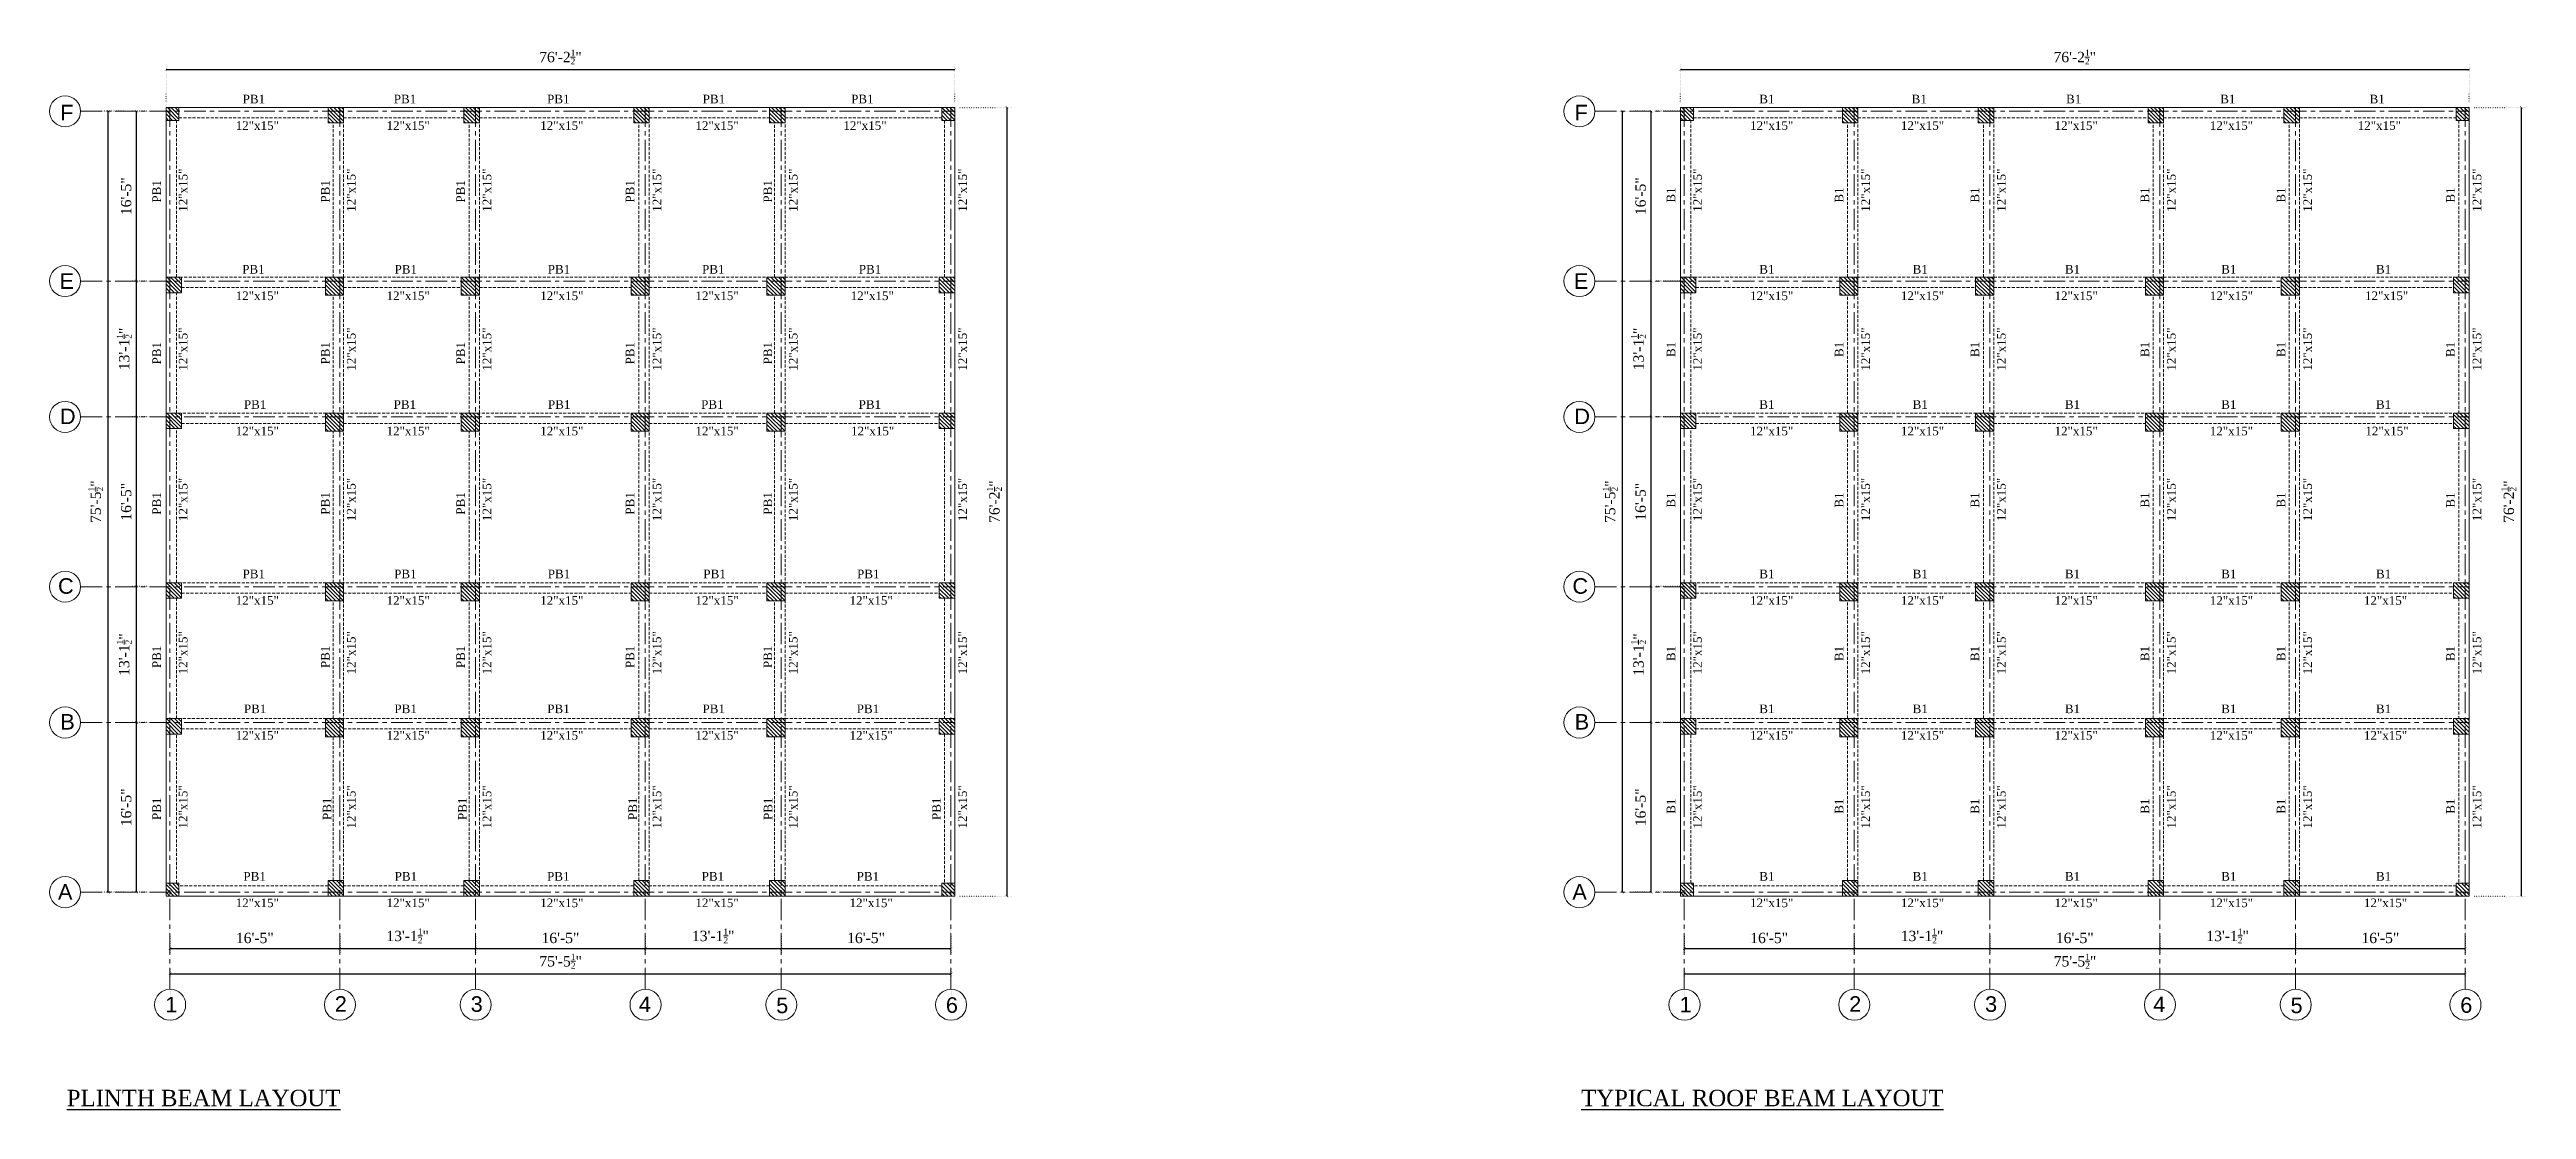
# Model space of a CAD drawing. Header units: feet. Extents: x 35006 to 48642, y 16494 to 18305.
# Drawn here: x 44229 to 47101, y 16733 to 17963 of the extents above; entities that cross this region are included whole.
import ezdxf

# ---------------------------------------------------------------- set-up
doc = ezdxf.new("R2010")
doc.units = ezdxf.units.FT
for name, pattern in [('CENTER', [2, 1.25, -0.25, 0.25, -0.25]), ('DOT2', [0.125, 0, -0.125]), ('HIDDEN', [0.375, 0.25, -0.125])]:
    doc.linetypes.add(name, pattern=pattern)
for name, color, linetype in [('0_TEXT', 1, 'Continuous'), ('DIM', 1, 'Continuous'), ('ST DIM', 11, 'Continuous'), ('ST TEX', 3, 'Continuous')]:
    doc.layers.add(name, color=color, linetype=linetype)
for name, color, linetype, lineweight in [('Column', 1, 'Continuous', 15), ('Hatch', 9, 'Continuous', 9), ('ST Beam', 7, 'Continuous', 20), ('ST GRIDS', 6, 'CENTER', 9)]:
    doc.layers.add(name, color=color, linetype=linetype, lineweight=lineweight)
doc.styles.add('RomanS', font='times.ttf')
doc.styles.get("Standard").update_dxf_attribs({"font": 'arial.ttf'})
doc.dimstyles.new('1-1', dxfattribs={"dimtxt": 9, "dimasz": 5, "dimexe": 6, "dimexo": 6, "dimgap": 3, "dimtad": 1, "dimdec": 1, "dimzin": 0, "dimdsep": 46, "dimlunit": 4, "dimtxsty": 'RomanS', "dimblk": 'ARCHTICK', "dimcen": 0.09, "dimclrd": 256, "dimclre": 256, "dimclrt": 3, "dimadec": 0, "dimazin": 0, "dimtfac": 0.6, "dimtdec": 1, "dimtix": 1, "dimtofl": 0, "dimtmove": 1, "dimatfit": 0, "dimfxl": 1, "dimtolj": 1, "dimtzin": 0, "dimarcsym": 0})
pattern_1 = [(315, (4547.7634, -47.3546), (2.24506403, 2.24506403), [])]
pattern_2 = [(315, (4538.7634, -38.3546), (2.24506403, 2.24506403), [])]
pattern_3 = [(315, (4538.7634, -47.3546), (2.24506403, 2.24506403), [])]
pattern_4 = [(315, (6303.4257, -47.3546), (2.24506403, 2.24506403), [])]
pattern_5 = [(315, (6294.4257, -38.3546), (2.24506403, 2.24506403), [])]
pattern_6 = [(315, (6294.4257, -47.3546), (2.24506403, 2.24506403), [])]

msp = doc.modelspace()

# ---------------------------------------------------------------- texts
at = {"layer": '0_TEXT', "color": 2, "char_height": 18, "attachment_point": 1}
for s, insert in [('F', (44241.94, 17898.42)), ('F', (45997.6, 17898.42)), ('E', (44241.1, 17703)), ('E', (45996.77, 17703)), ('D', (44241.58, 17546.16)), ('D', (45997.24, 17546.16)), ('C', (44239.32, 17349.46)), ('C', (45994.98, 17349.46)), ('B', (44242, 17192.01)), ('B', (45997.66, 17192.01)), ('A', (44239.27, 16994.79)), ('A', (45994.94, 16994.79)), ('1', (44363.57, 16864.03)), ('2', (44560.21, 16864.81)), ('3', (44717.78, 16864.72)), ('4', (44912.74, 16864.46)), ('5', (45071.92, 16863.15)), ('6', (45268.64, 16863.56)), ('1', (46119.23, 16864.03)), ('2', (46315.87, 16864.81)), ('3', (46473.44, 16864.72)), ('4', (46668.41, 16864.46)), ('5', (46827.58, 16863.15)), ('6', (47024.31, 16863.56))]:
    msp.add_mtext_dynamic_manual_height_columns(s, width=33.971, gutter_width=30, heights=[0], dxfattribs=dict(at, insert=insert))
at = {"layer": 'ST TEX', "color": 3, "lineweight": -3, "style": 'RomanS'}
for s, p in [('%%UPLINTH BEAM LAYOUT', (44249.45, 16737.29)), ('%%UTYPICAL ROOF BEAM LAYOUT', (46005.11, 16737.29))]:
    msp.add_text(s, height=19.0008, dxfattribs=at).set_placement(p)
at = {"layer": 'ST TEX', "char_height": 10, "attachment_point": 1, "style": 'RomanS'}
for s, insert in [('PB1', (44453.36, 17910.11)), ('PB1', (44628.6, 17910.11)), ('PB1', (44806.29, 17910.11)), ('PB1', (44986.72, 17910.11)), ('PB1', (45158.82, 17910.11)), ('B1', (46211.62, 17910.11)), ('B1', (46388.24, 17910.11)), ('B1', (46567.38, 17910.11)), ('B1', (46746.01, 17910.11)), ('B1', (46919.19, 17910.11)), ('12"x15"', (44445.32, 17879.39)), ('12"x15"', (44620.18, 17879.39)), ('12"x15"', (44798.32, 17879.39)), ('12"x15"', (44978.32, 17879.39)), ('12"x15"', (45149.8, 17879.39)), ('12"x15"', (46200.98, 17879.39)), ('12"x15"', (46375.84, 17879.39)), ('12"x15"', (46553.98, 17879.39)), ('12"x15"', (46733.98, 17879.39)), ('12"x15"', (46905.46, 17879.39)), ('PB1', (44452.83, 17712.7)), ('PB1', (44629.49, 17712.7)), ('PB1', (44807.06, 17712.7)), ('PB1', (44985.97, 17712.7)), ('PB1', (45167.69, 17712.7)), ('B1', (46211.62, 17712.7)), ('B1', (46389.41, 17712.7)), ('B1', (46565.92, 17712.7)), ('B1', (46747.15, 17712.7)), ('B1', (46926.54, 17712.7)), ('12"x15"', (44445.32, 17681.98)), ('12"x15"', (44620.18, 17681.98)), ('12"x15"', (44798.32, 17681.98)), ('12"x15"', (44978.32, 17681.98)), ('12"x15"', (45158.23, 17681.98)), ('12"x15"', (46200.98, 17681.98)), ('12"x15"', (46375.84, 17681.98)), ('12"x15"', (46553.98, 17681.98)), ('12"x15"', (46733.98, 17681.98)), ('12"x15"', (46913.89, 17681.98)), ('PB1', (44454.79, 17555.88)), ('PB1', (44628.4, 17555.88)), ('PB1', (44807.3, 17555.88)), ('PB1', (44984.9, 17555.88)), ('PB1', (45167.5, 17555.88)), ('B1', (46211.62, 17555.88)), ('B1', (46389.41, 17555.88)), ('B1', (46565.92, 17555.88)), ('B1', (46747.15, 17555.88)), ('B1', (46926.54, 17555.88)), ('12"x15"', (44445.32, 17525.16)), ('12"x15"', (44620.18, 17525.16)), ('12"x15"', (44798.32, 17525.16)), ('12"x15"', (44978.32, 17525.16)), ('12"x15"', (45158.69, 17525.16)), ('12"x15"', (46200.98, 17525.16)), ('12"x15"', (46375.84, 17525.16)), ('12"x15"', (46553.98, 17525.16)), ('12"x15"', (46733.98, 17525.16)), ('12"x15"', (46914.35, 17525.16)), ('PB1', (44453.26, 17359.42)), ('PB1', (44629.01, 17359.42)), ('PB1', (44807.12, 17359.42)), ('PB1', (44987.47, 17359.42)), ('PB1', (45165.65, 17359.42)), ('B1', (46211.62, 17359.42)), ('B1', (46389.41, 17359.42)), ('B1', (46565.92, 17359.42)), ('B1', (46747.15, 17359.42)), ('B1', (46926.54, 17359.42)), ('12"x15"', (44445.32, 17328.7)), ('12"x15"', (44620.18, 17328.7)), ('12"x15"', (44798.32, 17328.7)), ('12"x15"', (44978.32, 17328.7)), ('12"x15"', (45156.93, 17328.7)), ('12"x15"', (46200.98, 17328.7)), ('12"x15"', (46375.84, 17328.7)), ('12"x15"', (46553.98, 17328.7)), ('12"x15"', (46733.98, 17328.7)), ('12"x15"', (46912.6, 17328.7)), ('PB1', (44454.82, 17203.03)), ('PB1', (44629.3, 17203.03)), ('PB1', (44806.5, 17203.03)), ('PB1', (44986.51, 17203.03)), ('PB1', (45165.28, 17203.03)), ('B1', (46211.62, 17203.03)), ('B1', (46389.41, 17203.03)), ('B1', (46565.92, 17203.03)), ('B1', (46747.15, 17203.03)), ('B1', (46926.54, 17203.03)), ('12"x15"', (44445.32, 17172.31)), ('12"x15"', (44620.18, 17172.31)), ('12"x15"', (44798.32, 17172.31)), ('12"x15"', (44978.32, 17172.31)), ('12"x15"', (45156.96, 17172.31)), ('12"x15"', (46200.98, 17172.31)), ('12"x15"', (46375.84, 17172.31)), ('12"x15"', (46553.98, 17172.31)), ('12"x15"', (46733.98, 17172.31)), ('12"x15"', (46912.62, 17172.31)), ('PB1', (44454.26, 17008.79)), ('PB1', (44629.61, 17008.79)), ('PB1', (44806.32, 17008.79)), ('PB1', (44985.53, 17008.79)), ('PB1', (45165.19, 17008.79)), ('B1', (46211.62, 17008.79)), ('B1', (46389.41, 17008.79)), ('B1', (46565.92, 17008.79)), ('B1', (46747.15, 17008.79)), ('B1', (46926.54, 17008.79)), ('12"x15"', (44445.32, 16978.07)), ('12"x15"', (44620.18, 16978.07)), ('12"x15"', (44798.32, 16978.07)), ('12"x15"', (44978.32, 16978.07)), ('12"x15"', (45156.97, 16978.07)), ('12"x15"', (46200.98, 16978.07)), ('12"x15"', (46375.84, 16978.07)), ('12"x15"', (46553.98, 16978.07)), ('12"x15"', (46733.98, 16978.07)), ('12"x15"', (46912.63, 16978.07))]:
    msp.add_mtext_dynamic_manual_height_columns(s, width=36.7973, gutter_width=12.5, heights=[0], dxfattribs=dict(at, insert=insert))
at = {"layer": 'ST TEX', "char_height": 10, "attachment_point": 1, "rotation": 90, "style": 'RomanS'}
for s, insert in [('PB1', (44348.67, 17785.01)), ('12"x15"', (44379.39, 17774.37)), ('PB1', (44544.17, 17785.01)), ('12"x15"', (44574.25, 17774.37)), ('PB1', (44701.06, 17785.01)), ('12"x15"', (44731.65, 17774.37)), ('PB1', (44897.46, 17785.01)), ('12"x15"', (44928.71, 17774.37)), ('PB1', (45057.22, 17785.01)), ('12"x15"', (45086.64, 17774.37)), ('12"x15"', (45283.03, 17774.37)), ('12"x15"', (46135.05, 17774.37)), ('12"x15"', (46329.91, 17774.37)), ('12"x15"', (46487.31, 17774.37)), ('12"x15"', (46684.37, 17774.37)), ('12"x15"', (46842.3, 17774.37)), ('12"x15"', (47038.69, 17774.37)), ('B1', (46104.33, 17785.01)), ('B1', (46299.19, 17785.01)), ('B1', (46456.59, 17785.01)), ('B1', (46653.66, 17785.01)), ('B1', (46811.58, 17785.01)), ('B1', (47007.97, 17785.01)), ('12"x15"', (44379.39, 17590.13)), ('12"x15"', (44574.25, 17590.13)), ('12"x15"', (44731.65, 17590.13)), ('12"x15"', (44928.71, 17590.13)), ('12"x15"', (45086.64, 17590.13)), ('12"x15"', (45283.03, 17590.13)), ('12"x15"', (46135.05, 17590.13)), ('12"x15"', (46329.91, 17590.13)), ('12"x15"', (46487.31, 17590.13)), ('12"x15"', (46684.37, 17590.13)), ('12"x15"', (46842.3, 17590.13)), ('12"x15"', (47038.69, 17590.13)), ('PB1', (44348.67, 17597.37)), ('PB1', (44544.17, 17597.37)), ('PB1', (44701.06, 17597.37)), ('PB1', (44897.46, 17597.37)), ('PB1', (45057.22, 17597.37)), ('B1', (46104.33, 17605.96)), ('B1', (46299.19, 17605.96)), ('B1', (46456.59, 17605.96)), ('B1', (46653.66, 17605.96)), ('B1', (46811.58, 17605.96)), ('B1', (47007.97, 17605.96)), ('12"x15"', (44379.39, 17415.75)), ('12"x15"', (44574.25, 17415.75)), ('12"x15"', (44731.65, 17415.75)), ('12"x15"', (44928.71, 17415.75)), ('12"x15"', (45086.64, 17415.75)), ('12"x15"', (45283.03, 17415.75)), ('12"x15"', (46135.05, 17415.75)), ('12"x15"', (46329.91, 17415.75)), ('12"x15"', (46487.31, 17415.75)), ('12"x15"', (46684.37, 17415.75)), ('12"x15"', (46842.3, 17415.75)), ('12"x15"', (47038.69, 17415.75)), ('PB1', (44348.67, 17423.2)), ('PB1', (44544.17, 17423.2)), ('PB1', (44701.06, 17423.2)), ('PB1', (44897.46, 17423.2)), ('PB1', (45057.22, 17423.2)), ('B1', (46104.33, 17431.36)), ('B1', (46299.19, 17431.36)), ('B1', (46456.59, 17431.36)), ('B1', (46653.66, 17431.36)), ('B1', (46811.58, 17431.36)), ('B1', (47007.97, 17431.36)), ('12"x15"', (44379.39, 17238)), ('12"x15"', (44574.25, 17238)), ('12"x15"', (44731.65, 17238)), ('12"x15"', (44928.71, 17238)), ('12"x15"', (45086.64, 17238)), ('12"x15"', (45283.03, 17238)), ('12"x15"', (46135.05, 17238)), ('12"x15"', (46329.91, 17238)), ('12"x15"', (46487.31, 17238)), ('12"x15"', (46684.37, 17238)), ('12"x15"', (46842.3, 17238)), ('12"x15"', (47038.69, 17238)), ('PB1', (44348.67, 17245.27)), ('PB1', (44544.17, 17245.27)), ('PB1', (44701.06, 17245.27)), ('PB1', (44897.46, 17245.27)), ('PB1', (45057.22, 17245.27)), ('B1', (46104.33, 17253.34)), ('B1', (46299.19, 17253.34)), ('B1', (46456.59, 17253.34)), ('B1', (46653.66, 17253.34)), ('B1', (46811.58, 17253.34)), ('B1', (47007.97, 17253.34)), ('PB1', (44348.67, 17069.14)), ('12"x15"', (44379.39, 17059.27)), ('PB1', (44546.27, 17069.14)), ('12"x15"', (44574.25, 17059.27)), ('PB1', (44703.17, 17069.14)), ('12"x15"', (44731.65, 17059.27)), ('PB1', (44900.62, 17069.14)), ('12"x15"', (44928.71, 17059.27)), ('PB1', (45057.52, 17069.14)), ('12"x15"', (45086.64, 17059.27)), ('PB1', (45252.79, 17069.14)), ('12"x15"', (45283.03, 17059.27)), ('B1', (46104.33, 17076.37)), ('12"x15"', (46135.05, 17059.27)), ('B1', (46299.19, 17076.37)), ('12"x15"', (46329.91, 17059.27)), ('B1', (46456.59, 17076.37)), ('12"x15"', (46487.31, 17059.27)), ('B1', (46653.66, 17076.37)), ('12"x15"', (46684.37, 17059.27)), ('B1', (46811.58, 17076.37)), ('12"x15"', (46842.3, 17059.27)), ('B1', (47007.97, 17076.37)), ('12"x15"', (47038.69, 17059.27))]:
    msp.add_mtext_dynamic_manual_height_columns(s, width=36.7973, gutter_width=12.5, heights=[0], dxfattribs=dict(at, insert=insert))

# ---------------------------------------------------------------- blocks, each defined once
blk = doc.blocks.new('_ArchTick')
at = {"color": 0, "const_width": 0.15}
blk.add_lwpolyline([(-0.5, -0.5), (0.5, 0.5)], dxfattribs=at)
blk = doc.blocks.new('*D123')
at = {"layer": 'Defpoints', "color": 0, "ltscale": 10, "transparency": 16777216}
for p in [(44330.5, 17890.9), (44369.7, 17890.9), (44369.7, 17694)]:
    blk.add_point(p, dxfattribs=at)
at = {"layer": 'ST DIM', "linetype": 'DOT2', "lineweight": -2, "ltscale": 10, "transparency": 16777216}
for p, q in [((44363.7, 17890.9), (44324.5, 17890.9)), ((44363.7, 17694), (44324.5, 17694))]:
    blk.add_line(p, q, dxfattribs=at)
at = {"layer": 'ST DIM', "lineweight": -2, "ltscale": 10, "transparency": 16777216}
blk.add_line((44330.5, 17694), (44330.5, 17890.9), dxfattribs=at)
at = {"layer": 'ST DIM', "lineweight": -2, "ltscale": 10, "transparency": 16777216, "xscale": 3, "yscale": 3, "zscale": 3}
for p, rotation in [((44330.5, 17890.9), 90), ((44330.5, 17694), 270)]:
    blk.add_blockref('_ArchTick', p, dxfattribs=dict(at, rotation=rotation))
at = {"layer": 'ST DIM', "color": 3, "lineweight": 13, "ltscale": 10, "transparency": 16777216, "insert": (44318.4, 17792.4), "char_height": 12, "attachment_point": 5, "rotation": 90, "style": 'RomanS'}
blk.add_mtext('\\A1;16\'-5"', dxfattribs=at)
blk = doc.blocks.new('*D124')
at = {"layer": 'Defpoints', "color": 0, "ltscale": 10, "transparency": 16777216}
for p in [(44330.5, 17694), (44369.7, 17694), (44369.7, 17536.5)]:
    blk.add_point(p, dxfattribs=at)
at = {"layer": 'ST DIM', "linetype": 'DOT2', "lineweight": -2, "ltscale": 10, "transparency": 16777216}
for p, q in [((44363.7, 17694), (44324.5, 17694)), ((44363.7, 17536.5), (44324.5, 17536.5))]:
    blk.add_line(p, q, dxfattribs=at)
at = {"layer": 'ST DIM', "lineweight": -2, "ltscale": 10, "transparency": 16777216}
blk.add_line((44330.5, 17536.5), (44330.5, 17694), dxfattribs=at)
at = {"layer": 'ST DIM', "lineweight": -2, "ltscale": 10, "transparency": 16777216, "xscale": 3, "yscale": 3, "zscale": 3}
for p, rotation in [((44330.5, 17694), 90), ((44330.5, 17536.5), 270)]:
    blk.add_blockref('_ArchTick', p, dxfattribs=dict(at, rotation=rotation))
at = {"layer": 'ST DIM', "color": 3, "lineweight": 13, "ltscale": 10, "transparency": 16777216, "insert": (44316, 17615.3), "char_height": 12, "attachment_point": 5, "rotation": 90, "style": 'RomanS'}
blk.add_mtext('\\A1;13\'-1{\\H0.6x;\\S1/2;}"', dxfattribs=at)
blk = doc.blocks.new('*D125')
at = {"layer": 'Defpoints', "color": 0, "ltscale": 10, "transparency": 16777216}
for p in [(44330.5, 17536.5), (44369.7, 17536.5), (44369.7, 17339.7)]:
    blk.add_point(p, dxfattribs=at)
at = {"layer": 'ST DIM', "linetype": 'DOT2', "lineweight": -2, "ltscale": 10, "transparency": 16777216}
for p, q in [((44363.7, 17536.5), (44324.5, 17536.5)), ((44363.7, 17339.7), (44324.5, 17339.7))]:
    blk.add_line(p, q, dxfattribs=at)
at = {"layer": 'ST DIM', "lineweight": -2, "ltscale": 10, "transparency": 16777216}
blk.add_line((44330.5, 17339.7), (44330.5, 17536.5), dxfattribs=at)
at = {"layer": 'ST DIM', "lineweight": -2, "ltscale": 10, "transparency": 16777216, "xscale": 3, "yscale": 3, "zscale": 3}
for p, rotation in [((44330.5, 17536.5), 90), ((44330.5, 17339.7), 270)]:
    blk.add_blockref('_ArchTick', p, dxfattribs=dict(at, rotation=rotation))
at = {"layer": 'ST DIM', "color": 3, "lineweight": 13, "ltscale": 10, "transparency": 16777216, "insert": (44318.4, 17438.1), "char_height": 12, "attachment_point": 5, "rotation": 90, "style": 'RomanS'}
blk.add_mtext('\\A1;16\'-5"', dxfattribs=at)
blk = doc.blocks.new('*D126')
at = {"layer": 'Defpoints', "color": 0, "ltscale": 10, "transparency": 16777216}
for p in [(44330.5, 17339.7), (44369.7, 17339.7), (44369.7, 17182.2)]:
    blk.add_point(p, dxfattribs=at)
at = {"layer": 'ST DIM', "linetype": 'DOT2', "lineweight": -2, "ltscale": 10, "transparency": 16777216}
for p, q in [((44363.7, 17339.7), (44324.5, 17339.7)), ((44363.7, 17182.2), (44324.5, 17182.2))]:
    blk.add_line(p, q, dxfattribs=at)
at = {"layer": 'ST DIM', "lineweight": -2, "ltscale": 10, "transparency": 16777216}
blk.add_line((44330.5, 17182.2), (44330.5, 17339.7), dxfattribs=at)
at = {"layer": 'ST DIM', "lineweight": -2, "ltscale": 10, "transparency": 16777216, "xscale": 3, "yscale": 3, "zscale": 3}
for p, rotation in [((44330.5, 17339.7), 90), ((44330.5, 17182.2), 270)]:
    blk.add_blockref('_ArchTick', p, dxfattribs=dict(at, rotation=rotation))
at = {"layer": 'ST DIM', "color": 3, "lineweight": 13, "ltscale": 10, "transparency": 16777216, "insert": (44316, 17260.9), "char_height": 12, "attachment_point": 5, "rotation": 90, "style": 'RomanS'}
blk.add_mtext('\\A1;13\'-1{\\H0.6x;\\S1/2;}"', dxfattribs=at)
blk = doc.blocks.new('*D127')
at = {"layer": 'Defpoints', "color": 0, "ltscale": 10, "transparency": 16777216}
for p in [(44330.5, 17182.2), (44369.7, 17182.2), (44369.7, 16985.5)]:
    blk.add_point(p, dxfattribs=at)
at = {"layer": 'ST DIM', "linetype": 'DOT2', "lineweight": -2, "ltscale": 10, "transparency": 16777216}
for p, q in [((44363.7, 17182.2), (44324.5, 17182.2)), ((44363.7, 16985.5), (44324.5, 16985.5))]:
    blk.add_line(p, q, dxfattribs=at)
at = {"layer": 'ST DIM', "lineweight": -2, "ltscale": 10, "transparency": 16777216}
blk.add_line((44330.5, 16985.5), (44330.5, 17182.2), dxfattribs=at)
at = {"layer": 'ST DIM', "lineweight": -2, "ltscale": 10, "transparency": 16777216, "xscale": 3, "yscale": 3, "zscale": 3}
for p, rotation in [((44330.5, 17182.2), 90), ((44330.5, 16985.5), 270)]:
    blk.add_blockref('_ArchTick', p, dxfattribs=dict(at, rotation=rotation))
at = {"layer": 'ST DIM', "color": 3, "lineweight": 13, "ltscale": 10, "transparency": 16777216, "insert": (44318.4, 17083.8), "char_height": 12, "attachment_point": 5, "rotation": 90, "style": 'RomanS'}
blk.add_mtext('\\A1;16\'-5"', dxfattribs=at)
blk = doc.blocks.new('*D128')
at = {"layer": 'Defpoints', "color": 0, "ltscale": 10, "transparency": 16777216}
for p in [(44369.1, 16949.7), (44565.9, 16949.7), (44565.9, 16920.2)]:
    blk.add_point(p, dxfattribs=at)
at = {"layer": 'ST DIM', "linetype": 'DOT2', "lineweight": -2, "ltscale": 10, "transparency": 16777216}
for p, q in [((44369.1, 16943.7), (44369.1, 16914.2)), ((44565.9, 16943.7), (44565.9, 16914.2))]:
    blk.add_line(p, q, dxfattribs=at)
at = {"layer": 'ST DIM', "lineweight": -2, "ltscale": 10, "transparency": 16777216}
blk.add_line((44369.1, 16920.2), (44565.9, 16920.2), dxfattribs=at)
at = {"layer": 'ST DIM', "lineweight": -2, "ltscale": 10, "transparency": 16777216, "xscale": 3, "yscale": 3, "zscale": 3, "rotation": 180}
blk.add_blockref('_ArchTick', (44369.1, 16920.2), dxfattribs=at)
at = {"layer": 'ST DIM', "lineweight": -2, "ltscale": 10, "transparency": 16777216, "xscale": 3, "yscale": 3, "zscale": 3}
blk.add_blockref('_ArchTick', (44565.9, 16920.2), dxfattribs=at)
at = {"layer": 'ST DIM', "color": 3, "lineweight": 13, "ltscale": 10, "transparency": 16777216, "insert": (44467.5, 16932.3), "char_height": 12, "attachment_point": 5, "style": 'RomanS'}
blk.add_mtext('\\A1;16\'-5"', dxfattribs=at)
blk = doc.blocks.new('*D129')
at = {"layer": 'Defpoints', "color": 0, "ltscale": 10, "transparency": 16777216}
for p in [(44565.9, 16949.7), (44723.3, 16949.7), (44723.3, 16920.2)]:
    blk.add_point(p, dxfattribs=at)
at = {"layer": 'ST DIM', "linetype": 'DOT2', "lineweight": -2, "ltscale": 10, "transparency": 16777216}
for p, q in [((44565.9, 16943.7), (44565.9, 16914.2)), ((44723.3, 16943.7), (44723.3, 16914.2))]:
    blk.add_line(p, q, dxfattribs=at)
at = {"layer": 'ST DIM', "lineweight": -2, "ltscale": 10, "transparency": 16777216}
blk.add_line((44565.9, 16920.2), (44723.3, 16920.2), dxfattribs=at)
at = {"layer": 'ST DIM', "lineweight": -2, "ltscale": 10, "transparency": 16777216, "xscale": 3, "yscale": 3, "zscale": 3, "rotation": 180}
blk.add_blockref('_ArchTick', (44565.9, 16920.2), dxfattribs=at)
at = {"layer": 'ST DIM', "lineweight": -2, "ltscale": 10, "transparency": 16777216, "xscale": 3, "yscale": 3, "zscale": 3}
blk.add_blockref('_ArchTick', (44723.3, 16920.2), dxfattribs=at)
at = {"layer": 'ST DIM', "color": 3, "lineweight": 13, "ltscale": 10, "transparency": 16777216, "insert": (44644.6, 16934.7), "char_height": 12, "attachment_point": 5, "style": 'RomanS'}
blk.add_mtext('\\A1;13\'-1{\\H0.6x;\\S1/2;}"', dxfattribs=at)
blk = doc.blocks.new('*D130')
at = {"layer": 'Defpoints', "color": 0, "ltscale": 10, "transparency": 16777216}
for p in [(44723.3, 16949.7), (44920.2, 16949.7), (44920.2, 16920.2)]:
    blk.add_point(p, dxfattribs=at)
at = {"layer": 'ST DIM', "linetype": 'DOT2', "lineweight": -2, "ltscale": 10, "transparency": 16777216}
for p, q in [((44723.3, 16943.7), (44723.3, 16914.2)), ((44920.2, 16943.7), (44920.2, 16914.2))]:
    blk.add_line(p, q, dxfattribs=at)
at = {"layer": 'ST DIM', "lineweight": -2, "ltscale": 10, "transparency": 16777216}
blk.add_line((44723.3, 16920.2), (44920.2, 16920.2), dxfattribs=at)
at = {"layer": 'ST DIM', "lineweight": -2, "ltscale": 10, "transparency": 16777216, "xscale": 3, "yscale": 3, "zscale": 3, "rotation": 180}
blk.add_blockref('_ArchTick', (44723.3, 16920.2), dxfattribs=at)
at = {"layer": 'ST DIM', "lineweight": -2, "ltscale": 10, "transparency": 16777216, "xscale": 3, "yscale": 3, "zscale": 3}
blk.add_blockref('_ArchTick', (44920.2, 16920.2), dxfattribs=at)
at = {"layer": 'ST DIM', "color": 3, "lineweight": 13, "ltscale": 10, "transparency": 16777216, "insert": (44821.8, 16932.3), "char_height": 12, "attachment_point": 5, "style": 'RomanS'}
blk.add_mtext('\\A1;16\'-5"', dxfattribs=at)
blk = doc.blocks.new('*D131')
at = {"layer": 'Defpoints', "color": 0, "ltscale": 10, "transparency": 16777216}
for p in [(44920.2, 16949.7), (45077.7, 16949.7), (45077.7, 16920.2)]:
    blk.add_point(p, dxfattribs=at)
at = {"layer": 'ST DIM', "linetype": 'DOT2', "lineweight": -2, "ltscale": 10, "transparency": 16777216}
for p, q in [((44920.2, 16943.7), (44920.2, 16914.2)), ((45077.7, 16943.7), (45077.7, 16914.2))]:
    blk.add_line(p, q, dxfattribs=at)
at = {"layer": 'ST DIM', "lineweight": -2, "ltscale": 10, "transparency": 16777216}
blk.add_line((44920.2, 16920.2), (45077.7, 16920.2), dxfattribs=at)
at = {"layer": 'ST DIM', "lineweight": -2, "ltscale": 10, "transparency": 16777216, "xscale": 3, "yscale": 3, "zscale": 3, "rotation": 180}
blk.add_blockref('_ArchTick', (44920.2, 16920.2), dxfattribs=at)
at = {"layer": 'ST DIM', "lineweight": -2, "ltscale": 10, "transparency": 16777216, "xscale": 3, "yscale": 3, "zscale": 3}
blk.add_blockref('_ArchTick', (45077.7, 16920.2), dxfattribs=at)
at = {"layer": 'ST DIM', "color": 3, "lineweight": 13, "ltscale": 10, "transparency": 16777216, "insert": (44998.9, 16934.7), "char_height": 12, "attachment_point": 5, "style": 'RomanS'}
blk.add_mtext('\\A1;13\'-1{\\H0.6x;\\S1/2;}"', dxfattribs=at)
blk = doc.blocks.new('*D132')
at = {"layer": 'Defpoints', "color": 0, "ltscale": 10, "transparency": 16777216}
for p in [(45077.7, 16949.7), (45274.5, 16949.7), (45274.5, 16920.2)]:
    blk.add_point(p, dxfattribs=at)
at = {"layer": 'ST DIM', "linetype": 'DOT2', "lineweight": -2, "ltscale": 10, "transparency": 16777216}
for p, q in [((45077.7, 16943.7), (45077.7, 16914.2)), ((45274.5, 16943.7), (45274.5, 16914.2))]:
    blk.add_line(p, q, dxfattribs=at)
at = {"layer": 'ST DIM', "lineweight": -2, "ltscale": 10, "transparency": 16777216}
blk.add_line((45077.7, 16920.2), (45274.5, 16920.2), dxfattribs=at)
at = {"layer": 'ST DIM', "lineweight": -2, "ltscale": 10, "transparency": 16777216, "xscale": 3, "yscale": 3, "zscale": 3, "rotation": 180}
blk.add_blockref('_ArchTick', (45077.7, 16920.2), dxfattribs=at)
at = {"layer": 'ST DIM', "lineweight": -2, "ltscale": 10, "transparency": 16777216, "xscale": 3, "yscale": 3, "zscale": 3}
blk.add_blockref('_ArchTick', (45274.5, 16920.2), dxfattribs=at)
at = {"layer": 'ST DIM', "color": 3, "lineweight": 13, "ltscale": 10, "transparency": 16777216, "insert": (45176.1, 16932.3), "char_height": 12, "attachment_point": 5, "style": 'RomanS'}
blk.add_mtext('\\A1;16\'-5"', dxfattribs=at)
blk = doc.blocks.new('*D147')
at = {"layer": 'Defpoints', "color": 0, "ltscale": 10, "transparency": 16777216}
for p in [(45279, 17939.3), (44364.6, 17895.4), (45279, 17895.4)]:
    blk.add_point(p, dxfattribs=at)
at = {"layer": 'ST DIM', "linetype": 'DOT2', "lineweight": -2, "ltscale": 10, "transparency": 16777216}
for p, q in [((44364.6, 17901.4), (44364.6, 17945.3)), ((45279, 17901.4), (45279, 17945.3))]:
    blk.add_line(p, q, dxfattribs=at)
at = {"layer": 'ST DIM', "lineweight": -2, "ltscale": 10, "transparency": 16777216}
blk.add_line((44364.6, 17939.3), (45279, 17939.3), dxfattribs=at)
at = {"layer": 'ST DIM', "lineweight": -2, "ltscale": 10, "transparency": 16777216, "xscale": 3, "yscale": 3, "zscale": 3, "rotation": 180}
blk.add_blockref('_ArchTick', (44364.6, 17939.3), dxfattribs=at)
at = {"layer": 'ST DIM', "lineweight": -2, "ltscale": 10, "transparency": 16777216, "xscale": 3, "yscale": 3, "zscale": 3}
blk.add_blockref('_ArchTick', (45279, 17939.3), dxfattribs=at)
at = {"layer": 'ST DIM', "color": 3, "lineweight": 13, "ltscale": 10, "transparency": 16777216, "insert": (44821.8, 17953.8), "char_height": 12, "attachment_point": 5, "style": 'RomanS'}
blk.add_mtext('\\A1;76\'-2{\\H0.6x;\\S1/2;}"', dxfattribs=at)
blk = doc.blocks.new('*D148')
at = {"layer": 'Defpoints', "color": 0, "ltscale": 10, "transparency": 16777216}
for p in [(45279, 17895.4), (45279, 16981), (45339.4, 16981)]:
    blk.add_point(p, dxfattribs=at)
at = {"layer": 'ST DIM', "linetype": 'DOT2', "lineweight": -2, "ltscale": 10, "transparency": 16777216}
for p, q in [((45285, 17895.4), (45345.4, 17895.4)), ((45285, 16981), (45345.4, 16981))]:
    blk.add_line(p, q, dxfattribs=at)
at = {"layer": 'ST DIM', "lineweight": -2, "ltscale": 10, "transparency": 16777216}
blk.add_line((45339.4, 17895.4), (45339.4, 16981), dxfattribs=at)
at = {"layer": 'ST DIM', "lineweight": -2, "ltscale": 10, "transparency": 16777216, "xscale": 3, "yscale": 3, "zscale": 3}
for p, rotation in [((45339.4, 17895.4), 90), ((45339.4, 16981), 270)]:
    blk.add_blockref('_ArchTick', p, dxfattribs=dict(at, rotation=rotation))
at = {"layer": 'ST DIM', "color": 3, "lineweight": 13, "ltscale": 10, "transparency": 16777216, "insert": (45324.9, 17438.2), "char_height": 12, "attachment_point": 5, "rotation": 90, "style": 'RomanS'}
blk.add_mtext('\\A1;76\'-2{\\H0.6x;\\S1/2;}"', dxfattribs=at)
blk = doc.blocks.new('*D133')
at = {"layer": 'Defpoints', "color": 0, "ltscale": 10, "transparency": 16777216}
for p in [(45274.7, 16890.8), (44369.3, 16859.3), (45274.7, 16859.3)]:
    blk.add_point(p, dxfattribs=at)
at = {"layer": 'ST DIM', "linetype": 'DOT2', "lineweight": -2, "ltscale": 10, "transparency": 16777216}
for p, q in [((44369.3, 16865.3), (44369.3, 16896.8)), ((45274.7, 16865.3), (45274.7, 16896.8))]:
    blk.add_line(p, q, dxfattribs=at)
at = {"layer": 'ST DIM', "lineweight": -2, "ltscale": 10, "transparency": 16777216}
blk.add_line((44369.3, 16890.8), (45274.7, 16890.8), dxfattribs=at)
at = {"layer": 'ST DIM', "lineweight": -2, "ltscale": 10, "transparency": 16777216, "xscale": 3, "yscale": 3, "zscale": 3, "rotation": 180}
blk.add_blockref('_ArchTick', (44369.3, 16890.8), dxfattribs=at)
at = {"layer": 'ST DIM', "lineweight": -2, "ltscale": 10, "transparency": 16777216, "xscale": 3, "yscale": 3, "zscale": 3}
blk.add_blockref('_ArchTick', (45274.7, 16890.8), dxfattribs=at)
at = {"layer": 'ST DIM', "color": 3, "lineweight": 13, "ltscale": 10, "transparency": 16777216, "insert": (44822, 16905.3), "char_height": 12, "attachment_point": 5, "style": 'RomanS'}
blk.add_mtext('\\A1;75\'-5{\\H0.6x;\\S1/2;}"', dxfattribs=at)
blk = doc.blocks.new('*D134')
at = {"layer": 'Defpoints', "color": 0, "ltscale": 10, "transparency": 16777216}
for p in [(44297.6, 17890.9), (44330.5, 17890.9), (44330.5, 16985.5)]:
    blk.add_point(p, dxfattribs=at)
at = {"layer": 'ST DIM', "linetype": 'DOT2', "lineweight": -2, "ltscale": 10, "transparency": 16777216}
for p, q in [((44324.5, 17890.9), (44291.6, 17890.9)), ((44324.5, 16985.5), (44291.6, 16985.5))]:
    blk.add_line(p, q, dxfattribs=at)
at = {"layer": 'ST DIM', "lineweight": -2, "ltscale": 10, "transparency": 16777216}
blk.add_line((44297.6, 16985.5), (44297.6, 17890.9), dxfattribs=at)
at = {"layer": 'ST DIM', "lineweight": -2, "ltscale": 10, "transparency": 16777216, "xscale": 3, "yscale": 3, "zscale": 3}
for p, rotation in [((44297.6, 17890.9), 90), ((44297.6, 16985.5), 270)]:
    blk.add_blockref('_ArchTick', p, dxfattribs=dict(at, rotation=rotation))
at = {"layer": 'ST DIM', "color": 3, "lineweight": 13, "ltscale": 10, "transparency": 16777216, "insert": (44283, 17438.2), "char_height": 12, "attachment_point": 5, "rotation": 90, "style": 'RomanS'}
blk.add_mtext('\\A1;75\'-5{\\H0.6x;\\S1/2;}"', dxfattribs=at)
blk = doc.blocks.new('*D135')
at = {"layer": 'Defpoints', "color": 0, "ltscale": 10, "transparency": 16777216}
for p in [(46086.2, 17890.9), (46125.4, 17890.9), (46125.4, 17694)]:
    blk.add_point(p, dxfattribs=at)
at = {"layer": 'ST DIM', "linetype": 'DOT2', "lineweight": -2, "ltscale": 10, "transparency": 16777216}
for p, q in [((46119.4, 17890.9), (46080.2, 17890.9)), ((46119.4, 17694), (46080.2, 17694))]:
    blk.add_line(p, q, dxfattribs=at)
at = {"layer": 'ST DIM', "lineweight": -2, "ltscale": 10, "transparency": 16777216}
blk.add_line((46086.2, 17694), (46086.2, 17890.9), dxfattribs=at)
at = {"layer": 'ST DIM', "lineweight": -2, "ltscale": 10, "transparency": 16777216, "xscale": 3, "yscale": 3, "zscale": 3}
for p, rotation in [((46086.2, 17890.9), 90), ((46086.2, 17694), 270)]:
    blk.add_blockref('_ArchTick', p, dxfattribs=dict(at, rotation=rotation))
at = {"layer": 'ST DIM', "color": 3, "lineweight": 13, "ltscale": 10, "transparency": 16777216, "insert": (46074.1, 17792.4), "char_height": 12, "attachment_point": 5, "rotation": 90, "style": 'RomanS'}
blk.add_mtext('\\A1;16\'-5"', dxfattribs=at)
blk = doc.blocks.new('*D136')
at = {"layer": 'Defpoints', "color": 0, "ltscale": 10, "transparency": 16777216}
for p in [(46086.2, 17694), (46125.4, 17694), (46125.4, 17536.5)]:
    blk.add_point(p, dxfattribs=at)
at = {"layer": 'ST DIM', "linetype": 'DOT2', "lineweight": -2, "ltscale": 10, "transparency": 16777216}
for p, q in [((46119.4, 17694), (46080.2, 17694)), ((46119.4, 17536.5), (46080.2, 17536.5))]:
    blk.add_line(p, q, dxfattribs=at)
at = {"layer": 'ST DIM', "lineweight": -2, "ltscale": 10, "transparency": 16777216}
blk.add_line((46086.2, 17536.5), (46086.2, 17694), dxfattribs=at)
at = {"layer": 'ST DIM', "lineweight": -2, "ltscale": 10, "transparency": 16777216, "xscale": 3, "yscale": 3, "zscale": 3}
for p, rotation in [((46086.2, 17694), 90), ((46086.2, 17536.5), 270)]:
    blk.add_blockref('_ArchTick', p, dxfattribs=dict(at, rotation=rotation))
at = {"layer": 'ST DIM', "color": 3, "lineweight": 13, "ltscale": 10, "transparency": 16777216, "insert": (46071.7, 17615.3), "char_height": 12, "attachment_point": 5, "rotation": 90, "style": 'RomanS'}
blk.add_mtext('\\A1;13\'-1{\\H0.6x;\\S1/2;}"', dxfattribs=at)
blk = doc.blocks.new('*D137')
at = {"layer": 'Defpoints', "color": 0, "ltscale": 10, "transparency": 16777216}
for p in [(46086.2, 17536.5), (46125.4, 17536.5), (46125.4, 17339.7)]:
    blk.add_point(p, dxfattribs=at)
at = {"layer": 'ST DIM', "linetype": 'DOT2', "lineweight": -2, "ltscale": 10, "transparency": 16777216}
for p, q in [((46119.4, 17536.5), (46080.2, 17536.5)), ((46119.4, 17339.7), (46080.2, 17339.7))]:
    blk.add_line(p, q, dxfattribs=at)
at = {"layer": 'ST DIM', "lineweight": -2, "ltscale": 10, "transparency": 16777216}
blk.add_line((46086.2, 17339.7), (46086.2, 17536.5), dxfattribs=at)
at = {"layer": 'ST DIM', "lineweight": -2, "ltscale": 10, "transparency": 16777216, "xscale": 3, "yscale": 3, "zscale": 3}
for p, rotation in [((46086.2, 17536.5), 90), ((46086.2, 17339.7), 270)]:
    blk.add_blockref('_ArchTick', p, dxfattribs=dict(at, rotation=rotation))
at = {"layer": 'ST DIM', "color": 3, "lineweight": 13, "ltscale": 10, "transparency": 16777216, "insert": (46074.1, 17438.1), "char_height": 12, "attachment_point": 5, "rotation": 90, "style": 'RomanS'}
blk.add_mtext('\\A1;16\'-5"', dxfattribs=at)
blk = doc.blocks.new('*D138')
at = {"layer": 'Defpoints', "color": 0, "ltscale": 10, "transparency": 16777216}
for p in [(46086.2, 17339.7), (46125.4, 17339.7), (46125.4, 17182.2)]:
    blk.add_point(p, dxfattribs=at)
at = {"layer": 'ST DIM', "linetype": 'DOT2', "lineweight": -2, "ltscale": 10, "transparency": 16777216}
for p, q in [((46119.4, 17339.7), (46080.2, 17339.7)), ((46119.4, 17182.2), (46080.2, 17182.2))]:
    blk.add_line(p, q, dxfattribs=at)
at = {"layer": 'ST DIM', "lineweight": -2, "ltscale": 10, "transparency": 16777216}
blk.add_line((46086.2, 17182.2), (46086.2, 17339.7), dxfattribs=at)
at = {"layer": 'ST DIM', "lineweight": -2, "ltscale": 10, "transparency": 16777216, "xscale": 3, "yscale": 3, "zscale": 3}
for p, rotation in [((46086.2, 17339.7), 90), ((46086.2, 17182.2), 270)]:
    blk.add_blockref('_ArchTick', p, dxfattribs=dict(at, rotation=rotation))
at = {"layer": 'ST DIM', "color": 3, "lineweight": 13, "ltscale": 10, "transparency": 16777216, "insert": (46071.7, 17260.9), "char_height": 12, "attachment_point": 5, "rotation": 90, "style": 'RomanS'}
blk.add_mtext('\\A1;13\'-1{\\H0.6x;\\S1/2;}"', dxfattribs=at)
blk = doc.blocks.new('*D139')
at = {"layer": 'Defpoints', "color": 0, "ltscale": 10, "transparency": 16777216}
for p in [(46086.2, 17182.2), (46125.4, 17182.2), (46125.4, 16985.5)]:
    blk.add_point(p, dxfattribs=at)
at = {"layer": 'ST DIM', "linetype": 'DOT2', "lineweight": -2, "ltscale": 10, "transparency": 16777216}
for p, q in [((46119.4, 17182.2), (46080.2, 17182.2)), ((46119.4, 16985.5), (46080.2, 16985.5))]:
    blk.add_line(p, q, dxfattribs=at)
at = {"layer": 'ST DIM', "lineweight": -2, "ltscale": 10, "transparency": 16777216}
blk.add_line((46086.2, 16985.5), (46086.2, 17182.2), dxfattribs=at)
at = {"layer": 'ST DIM', "lineweight": -2, "ltscale": 10, "transparency": 16777216, "xscale": 3, "yscale": 3, "zscale": 3}
for p, rotation in [((46086.2, 17182.2), 90), ((46086.2, 16985.5), 270)]:
    blk.add_blockref('_ArchTick', p, dxfattribs=dict(at, rotation=rotation))
at = {"layer": 'ST DIM', "color": 3, "lineweight": 13, "ltscale": 10, "transparency": 16777216, "insert": (46074.1, 17083.8), "char_height": 12, "attachment_point": 5, "rotation": 90, "style": 'RomanS'}
blk.add_mtext('\\A1;16\'-5"', dxfattribs=at)
blk = doc.blocks.new('*D140')
at = {"layer": 'Defpoints', "color": 0, "ltscale": 10, "transparency": 16777216}
for p in [(46124.7, 16949.7), (46321.6, 16949.7), (46321.6, 16920.2)]:
    blk.add_point(p, dxfattribs=at)
at = {"layer": 'ST DIM', "linetype": 'DOT2', "lineweight": -2, "ltscale": 10, "transparency": 16777216}
for p, q in [((46124.7, 16943.7), (46124.7, 16914.2)), ((46321.6, 16943.7), (46321.6, 16914.2))]:
    blk.add_line(p, q, dxfattribs=at)
at = {"layer": 'ST DIM', "lineweight": -2, "ltscale": 10, "transparency": 16777216}
blk.add_line((46124.7, 16920.2), (46321.6, 16920.2), dxfattribs=at)
at = {"layer": 'ST DIM', "lineweight": -2, "ltscale": 10, "transparency": 16777216, "xscale": 3, "yscale": 3, "zscale": 3, "rotation": 180}
blk.add_blockref('_ArchTick', (46124.7, 16920.2), dxfattribs=at)
at = {"layer": 'ST DIM', "lineweight": -2, "ltscale": 10, "transparency": 16777216, "xscale": 3, "yscale": 3, "zscale": 3}
blk.add_blockref('_ArchTick', (46321.6, 16920.2), dxfattribs=at)
at = {"layer": 'ST DIM', "color": 3, "lineweight": 13, "ltscale": 10, "transparency": 16777216, "insert": (46223.1, 16932.3), "char_height": 12, "attachment_point": 5, "style": 'RomanS'}
blk.add_mtext('\\A1;16\'-5"', dxfattribs=at)
blk = doc.blocks.new('*D141')
at = {"layer": 'Defpoints', "color": 0, "ltscale": 10, "transparency": 16777216}
for p in [(46321.6, 16949.7), (46479, 16949.7), (46479, 16920.2)]:
    blk.add_point(p, dxfattribs=at)
at = {"layer": 'ST DIM', "linetype": 'DOT2', "lineweight": -2, "ltscale": 10, "transparency": 16777216}
for p, q in [((46321.6, 16943.7), (46321.6, 16914.2)), ((46479, 16943.7), (46479, 16914.2))]:
    blk.add_line(p, q, dxfattribs=at)
at = {"layer": 'ST DIM', "lineweight": -2, "ltscale": 10, "transparency": 16777216}
blk.add_line((46321.6, 16920.2), (46479, 16920.2), dxfattribs=at)
at = {"layer": 'ST DIM', "lineweight": -2, "ltscale": 10, "transparency": 16777216, "xscale": 3, "yscale": 3, "zscale": 3, "rotation": 180}
blk.add_blockref('_ArchTick', (46321.6, 16920.2), dxfattribs=at)
at = {"layer": 'ST DIM', "lineweight": -2, "ltscale": 10, "transparency": 16777216, "xscale": 3, "yscale": 3, "zscale": 3}
blk.add_blockref('_ArchTick', (46479, 16920.2), dxfattribs=at)
at = {"layer": 'ST DIM', "color": 3, "lineweight": 13, "ltscale": 10, "transparency": 16777216, "insert": (46400.3, 16934.7), "char_height": 12, "attachment_point": 5, "style": 'RomanS'}
blk.add_mtext('\\A1;13\'-1{\\H0.6x;\\S1/2;}"', dxfattribs=at)
blk = doc.blocks.new('*D142')
at = {"layer": 'Defpoints', "color": 0, "ltscale": 10, "transparency": 16777216}
for p in [(46479, 16949.7), (46675.9, 16949.7), (46675.9, 16920.2)]:
    blk.add_point(p, dxfattribs=at)
at = {"layer": 'ST DIM', "linetype": 'DOT2', "lineweight": -2, "ltscale": 10, "transparency": 16777216}
for p, q in [((46479, 16943.7), (46479, 16914.2)), ((46675.9, 16943.7), (46675.9, 16914.2))]:
    blk.add_line(p, q, dxfattribs=at)
at = {"layer": 'ST DIM', "lineweight": -2, "ltscale": 10, "transparency": 16777216}
blk.add_line((46479, 16920.2), (46675.9, 16920.2), dxfattribs=at)
at = {"layer": 'ST DIM', "lineweight": -2, "ltscale": 10, "transparency": 16777216, "xscale": 3, "yscale": 3, "zscale": 3, "rotation": 180}
blk.add_blockref('_ArchTick', (46479, 16920.2), dxfattribs=at)
at = {"layer": 'ST DIM', "lineweight": -2, "ltscale": 10, "transparency": 16777216, "xscale": 3, "yscale": 3, "zscale": 3}
blk.add_blockref('_ArchTick', (46675.9, 16920.2), dxfattribs=at)
at = {"layer": 'ST DIM', "color": 3, "lineweight": 13, "ltscale": 10, "transparency": 16777216, "insert": (46577.4, 16932.3), "char_height": 12, "attachment_point": 5, "style": 'RomanS'}
blk.add_mtext('\\A1;16\'-5"', dxfattribs=at)
blk = doc.blocks.new('*D143')
at = {"layer": 'Defpoints', "color": 0, "ltscale": 10, "transparency": 16777216}
for p in [(46675.9, 16949.7), (46833.3, 16949.7), (46833.3, 16920.2)]:
    blk.add_point(p, dxfattribs=at)
at = {"layer": 'ST DIM', "linetype": 'DOT2', "lineweight": -2, "ltscale": 10, "transparency": 16777216}
for p, q in [((46675.9, 16943.7), (46675.9, 16914.2)), ((46833.3, 16943.7), (46833.3, 16914.2))]:
    blk.add_line(p, q, dxfattribs=at)
at = {"layer": 'ST DIM', "lineweight": -2, "ltscale": 10, "transparency": 16777216}
blk.add_line((46675.9, 16920.2), (46833.3, 16920.2), dxfattribs=at)
at = {"layer": 'ST DIM', "lineweight": -2, "ltscale": 10, "transparency": 16777216, "xscale": 3, "yscale": 3, "zscale": 3, "rotation": 180}
blk.add_blockref('_ArchTick', (46675.9, 16920.2), dxfattribs=at)
at = {"layer": 'ST DIM', "lineweight": -2, "ltscale": 10, "transparency": 16777216, "xscale": 3, "yscale": 3, "zscale": 3}
blk.add_blockref('_ArchTick', (46833.3, 16920.2), dxfattribs=at)
at = {"layer": 'ST DIM', "color": 3, "lineweight": 13, "ltscale": 10, "transparency": 16777216, "insert": (46754.6, 16934.7), "char_height": 12, "attachment_point": 5, "style": 'RomanS'}
blk.add_mtext('\\A1;13\'-1{\\H0.6x;\\S1/2;}"', dxfattribs=at)
blk = doc.blocks.new('*D144')
at = {"layer": 'Defpoints', "color": 0, "ltscale": 10, "transparency": 16777216}
for p in [(46833.3, 16949.7), (47030.1, 16949.7), (47030.1, 16920.2)]:
    blk.add_point(p, dxfattribs=at)
at = {"layer": 'ST DIM', "linetype": 'DOT2', "lineweight": -2, "ltscale": 10, "transparency": 16777216}
for p, q in [((46833.3, 16943.7), (46833.3, 16914.2)), ((47030.1, 16943.7), (47030.1, 16914.2))]:
    blk.add_line(p, q, dxfattribs=at)
at = {"layer": 'ST DIM', "lineweight": -2, "ltscale": 10, "transparency": 16777216}
blk.add_line((46833.3, 16920.2), (47030.1, 16920.2), dxfattribs=at)
at = {"layer": 'ST DIM', "lineweight": -2, "ltscale": 10, "transparency": 16777216, "xscale": 3, "yscale": 3, "zscale": 3, "rotation": 180}
blk.add_blockref('_ArchTick', (46833.3, 16920.2), dxfattribs=at)
at = {"layer": 'ST DIM', "lineweight": -2, "ltscale": 10, "transparency": 16777216, "xscale": 3, "yscale": 3, "zscale": 3}
blk.add_blockref('_ArchTick', (47030.1, 16920.2), dxfattribs=at)
at = {"layer": 'ST DIM', "color": 3, "lineweight": 13, "ltscale": 10, "transparency": 16777216, "insert": (46931.7, 16932.3), "char_height": 12, "attachment_point": 5, "style": 'RomanS'}
blk.add_mtext('\\A1;16\'-5"', dxfattribs=at)
blk = doc.blocks.new('*D149')
at = {"layer": 'Defpoints', "color": 0, "ltscale": 10, "transparency": 16777216}
for p in [(47034.6, 17939.3), (46120.2, 17895.4), (47034.6, 17895.4)]:
    blk.add_point(p, dxfattribs=at)
at = {"layer": 'ST DIM', "linetype": 'DOT2', "lineweight": -2, "ltscale": 10, "transparency": 16777216}
for p, q in [((46120.2, 17901.4), (46120.2, 17945.3)), ((47034.6, 17901.4), (47034.6, 17945.3))]:
    blk.add_line(p, q, dxfattribs=at)
at = {"layer": 'ST DIM', "lineweight": -2, "ltscale": 10, "transparency": 16777216}
blk.add_line((46120.2, 17939.3), (47034.6, 17939.3), dxfattribs=at)
at = {"layer": 'ST DIM', "lineweight": -2, "ltscale": 10, "transparency": 16777216, "xscale": 3, "yscale": 3, "zscale": 3, "rotation": 180}
blk.add_blockref('_ArchTick', (46120.2, 17939.3), dxfattribs=at)
at = {"layer": 'ST DIM', "lineweight": -2, "ltscale": 10, "transparency": 16777216, "xscale": 3, "yscale": 3, "zscale": 3}
blk.add_blockref('_ArchTick', (47034.6, 17939.3), dxfattribs=at)
at = {"layer": 'ST DIM', "color": 3, "lineweight": 13, "ltscale": 10, "transparency": 16777216, "insert": (46577.4, 17953.8), "char_height": 12, "attachment_point": 5, "style": 'RomanS'}
blk.add_mtext('\\A1;76\'-2{\\H0.6x;\\S1/2;}"', dxfattribs=at)
blk = doc.blocks.new('*D150')
at = {"layer": 'Defpoints', "color": 0, "ltscale": 10, "transparency": 16777216}
for p in [(47034.6, 17895.4), (47034.6, 16981), (47095.1, 16981)]:
    blk.add_point(p, dxfattribs=at)
at = {"layer": 'ST DIM', "linetype": 'DOT2', "lineweight": -2, "ltscale": 10, "transparency": 16777216}
for p, q in [((47040.6, 17895.4), (47101.1, 17895.4)), ((47040.6, 16981), (47101.1, 16981))]:
    blk.add_line(p, q, dxfattribs=at)
at = {"layer": 'ST DIM', "lineweight": -2, "ltscale": 10, "transparency": 16777216}
blk.add_line((47095.1, 17895.4), (47095.1, 16981), dxfattribs=at)
at = {"layer": 'ST DIM', "lineweight": -2, "ltscale": 10, "transparency": 16777216, "xscale": 3, "yscale": 3, "zscale": 3}
for p, rotation in [((47095.1, 17895.4), 90), ((47095.1, 16981), 270)]:
    blk.add_blockref('_ArchTick', p, dxfattribs=dict(at, rotation=rotation))
at = {"layer": 'ST DIM', "color": 3, "lineweight": 13, "ltscale": 10, "transparency": 16777216, "insert": (47080.6, 17438.2), "char_height": 12, "attachment_point": 5, "rotation": 90, "style": 'RomanS'}
blk.add_mtext('\\A1;76\'-2{\\H0.6x;\\S1/2;}"', dxfattribs=at)
blk = doc.blocks.new('*D145')
at = {"layer": 'Defpoints', "color": 0, "ltscale": 10, "transparency": 16777216}
for p in [(47030.4, 16890.8), (46125, 16859.3), (47030.4, 16859.3)]:
    blk.add_point(p, dxfattribs=at)
at = {"layer": 'ST DIM', "linetype": 'DOT2', "lineweight": -2, "ltscale": 10, "transparency": 16777216}
for p, q in [((46125, 16865.3), (46125, 16896.8)), ((47030.4, 16865.3), (47030.4, 16896.8))]:
    blk.add_line(p, q, dxfattribs=at)
at = {"layer": 'ST DIM', "lineweight": -2, "ltscale": 10, "transparency": 16777216}
blk.add_line((46125, 16890.8), (47030.4, 16890.8), dxfattribs=at)
at = {"layer": 'ST DIM', "lineweight": -2, "ltscale": 10, "transparency": 16777216, "xscale": 3, "yscale": 3, "zscale": 3, "rotation": 180}
blk.add_blockref('_ArchTick', (46125, 16890.8), dxfattribs=at)
at = {"layer": 'ST DIM', "lineweight": -2, "ltscale": 10, "transparency": 16777216, "xscale": 3, "yscale": 3, "zscale": 3}
blk.add_blockref('_ArchTick', (47030.4, 16890.8), dxfattribs=at)
at = {"layer": 'ST DIM', "color": 3, "lineweight": 13, "ltscale": 10, "transparency": 16777216, "insert": (46577.7, 16905.3), "char_height": 12, "attachment_point": 5, "style": 'RomanS'}
blk.add_mtext('\\A1;75\'-5{\\H0.6x;\\S1/2;}"', dxfattribs=at)
blk = doc.blocks.new('*D146')
at = {"layer": 'Defpoints', "color": 0, "ltscale": 10, "transparency": 16777216}
for p in [(46053.2, 17890.9), (46086.2, 17890.9), (46086.2, 16985.5)]:
    blk.add_point(p, dxfattribs=at)
at = {"layer": 'ST DIM', "linetype": 'DOT2', "lineweight": -2, "ltscale": 10, "transparency": 16777216}
for p, q in [((46080.2, 17890.9), (46047.2, 17890.9)), ((46080.2, 16985.5), (46047.2, 16985.5))]:
    blk.add_line(p, q, dxfattribs=at)
at = {"layer": 'ST DIM', "lineweight": -2, "ltscale": 10, "transparency": 16777216}
blk.add_line((46053.2, 16985.5), (46053.2, 17890.9), dxfattribs=at)
at = {"layer": 'ST DIM', "lineweight": -2, "ltscale": 10, "transparency": 16777216, "xscale": 3, "yscale": 3, "zscale": 3}
for p, rotation in [((46053.2, 17890.9), 90), ((46053.2, 16985.5), 270)]:
    blk.add_blockref('_ArchTick', p, dxfattribs=dict(at, rotation=rotation))
at = {"layer": 'ST DIM', "color": 3, "lineweight": 13, "ltscale": 10, "transparency": 16777216, "insert": (46038.7, 17438.2), "char_height": 12, "attachment_point": 5, "rotation": 90, "style": 'RomanS'}
blk.add_mtext('\\A1;75\'-5{\\H0.6x;\\S1/2;}"', dxfattribs=at)

# ---------------------------------------------------------------- dimensions: what is measured, and where the dimension line sits
at = {"layer": 'ST DIM', "lineweight": 13, "ltscale": 10}
for base, p1, p2, picture, middle in [((45278.95, 17939.31), (44364.55, 17895.35), (45278.95, 17895.35), '*D147', (44821.75, 17953.81)), ((47034.61, 17939.31), (46120.21, 17895.35), (47034.61, 17895.35), '*D149', (46577.41, 17953.81)), ((44565.8984, 16920.1766), (44369.0504, 16949.7328), (44565.8984, 16949.7328), '*D128', (44467.4744, 16932.2804)), ((44723.29, 16920.18), (44565.9, 16949.73), (44723.29, 16949.73), '*D129', (44644.59, 16934.66)), ((44920.21, 16920.18), (44723.29, 16949.73), (44920.21, 16949.73), '*D130', (44821.75, 16932.28)), ((45077.65, 16920.18), (44920.21, 16949.73), (45077.65, 16949.73), '*D131', (44998.93, 16934.66)), ((45274.45, 16920.18), (45077.65, 16949.73), (45274.45, 16949.73), '*D132', (45176.05, 16932.28)), ((46321.5607, 16920.1766), (46124.7127, 16949.7328), (46321.5607, 16949.7328), '*D140', (46223.1367, 16932.2804)), ((46478.95, 16920.18), (46321.56, 16949.73), (46478.95, 16949.73), '*D141', (46400.26, 16934.66)), ((46675.87, 16920.18), (46478.95, 16949.73), (46675.87, 16949.73), '*D142', (46577.41, 16932.28)), ((46833.31, 16920.18), (46675.87, 16949.73), (46833.31, 16949.73), '*D143', (46754.59, 16934.66)), ((47030.11, 16920.18), (46833.31, 16949.73), (47030.11, 16949.73), '*D144', (46931.71, 16932.28)), ((45274.7, 16890.84), (44369.3, 16859.26), (45274.7, 16859.26), '*D133', (44822, 16905.35)), ((47030.36, 16890.84), (46124.96, 16859.26), (47030.36, 16859.26), '*D145', (46577.66, 16905.35))]:
    dim = msp.add_linear_dim(base=base, p1=p1, p2=p2, dimstyle='1-1', override={"dimtxt": 12, "dimasz": 3, "dimgap": 6, "dimpost": '\\X'}, dxfattribs=at)
    dim.commit()
    dim.dimension.update_dxf_attribs({"geometry": picture, "text_midpoint": middle})
for base, p1, p2, picture, middle in [((44297.55, 17890.85), (44330.54, 16985.45), (44330.54, 17890.85), '*D134', (44283.05, 17438.15)), ((44330.54, 17890.85), (44369.71, 17694.01), (44369.71, 17890.85), '*D123', (44318.43, 17792.43)), ((45339.4, 16980.95), (45278.95, 17895.35), (45278.95, 16980.95), '*D148', (45324.9, 17438.15)), ((46053.21, 17890.85), (46086.2, 16985.45), (46086.2, 17890.85), '*D146', (46038.71, 17438.15)), ((46086.2, 17890.85), (46125.37, 17694.01), (46125.37, 17890.85), '*D135', (46074.1, 17792.43)), ((47095.07, 16980.95), (47034.61, 17895.35), (47034.61, 16980.95), '*D150', (47080.56, 17438.15)), ((44330.54, 17694.01), (44369.71, 17536.53), (44369.71, 17694.01), '*D124', (44316.05, 17615.27)), ((46086.2, 17694.01), (46125.37, 17536.53), (46125.37, 17694.01), '*D136', (46071.71, 17615.27)), ((44330.5373, 17536.5275), (44369.7099, 17339.6795), (44369.7099, 17536.5275), '*D125', (44318.4335, 17438.1035)), ((46086.1996, 17536.5275), (46125.3723, 17339.6795), (46125.3723, 17536.5275), '*D137', (46074.0958, 17438.1035)), ((44330.54, 17339.68), (44369.71, 17182.2), (44369.71, 17339.68), '*D126', (44316.05, 17260.94)), ((46086.2, 17339.68), (46125.37, 17182.2), (46125.37, 17339.68), '*D138', (46071.71, 17260.94))]:
    dim = msp.add_linear_dim(base=base, p1=p1, p2=p2, angle=90, dimstyle='1-1', override={"dimtxt": 12, "dimasz": 3, "dimgap": 6, "dimpost": '\\X'}, dxfattribs=at)
    dim.commit()
    dim.dimension.update_dxf_attribs({"geometry": picture, "text_midpoint": middle})
for base, p1, p2, picture, middle in [((44330.54, 17182.2), (44369.71, 16985.45), (44369.71, 17182.2), '*D127', (44318.43, 17083.83)), ((46086.2, 17182.2), (46125.37, 16985.45), (46125.37, 17182.2), '*D139', (46074.1, 17083.83))]:
    dim = msp.add_linear_dim(base=base, p1=p1, p2=p2, angle=90, text='16\'-5"', dimstyle='1-1', override={"dimtxt": 12, "dimasz": 3, "dimgap": 6, "dimpost": '\\X'}, dxfattribs=at)
    dim.commit()
    dim.dimension.update_dxf_attribs({"geometry": picture, "text_midpoint": middle})

# ---------------------------------------------------------------- hatches: boundary and pattern name
at = {"layer": 'Hatch', "lineweight": 9, "transparency": 33554505}
h = msp.add_hatch(dxfattribs=at)
h.set_pattern_fill('ANSI31', color=253, angle=-90)
h.set_pattern_definition(pattern_1)
h.paths.add_polyline_path([(44379.55, 17895.35), (44364.55, 17895.35), (44364.55, 17880.35), (44379.55, 17880.35)])
h = msp.add_hatch(dxfattribs=at)
h.set_pattern_fill('ANSI31', color=253, angle=-90)
h.set_pattern_definition(pattern_3)
h.paths.add_polyline_path([(44552.4, 17895.35), (44552.4, 17877.35), (44570.4, 17877.35), (44570.4, 17895.35)])
h = msp.add_hatch(dxfattribs=at)
h.set_pattern_fill('ANSI31', color=253, angle=-90)
h.set_pattern_definition(pattern_3)
h.paths.add_polyline_path([(44709.79, 17895.35), (44709.79, 17877.35), (44727.79, 17877.35), (44727.79, 17895.35)])
h = msp.add_hatch(dxfattribs=at)
h.set_pattern_fill('ANSI31', color=253, angle=-90)
h.set_pattern_definition(pattern_3)
h.paths.add_polyline_path([(44906.71, 17895.35), (44906.71, 17877.35), (44924.71, 17877.35), (44924.71, 17895.35)])
h = msp.add_hatch(dxfattribs=at)
h.set_pattern_fill('ANSI31', color=253, angle=-90)
h.set_pattern_definition(pattern_3)
h.paths.add_polyline_path([(45064.15, 17895.35), (45064.15, 17877.35), (45082.15, 17877.35), (45082.15, 17895.35)])
h = msp.add_hatch(dxfattribs=at)
h.set_pattern_fill('ANSI31', color=253, angle=-90)
h.set_pattern_definition(pattern_3)
h.paths.add_polyline_path([(45263.95, 17880.35), (45278.95, 17880.35), (45278.95, 17895.35), (45263.95, 17895.35)])
h = msp.add_hatch(dxfattribs=at)
h.set_pattern_fill('ANSI31', color=253, angle=-90)
h.set_pattern_definition(pattern_4)
h.paths.add_polyline_path([(46135.21, 17895.35), (46120.21, 17895.35), (46120.21, 17880.35), (46135.21, 17880.35)])
h = msp.add_hatch(dxfattribs=at)
h.set_pattern_fill('ANSI31', color=253, angle=-90)
h.set_pattern_definition(pattern_6)
h.paths.add_polyline_path([(46308.06, 17895.35), (46308.06, 17877.35), (46326.06, 17877.35), (46326.06, 17895.35)])
h = msp.add_hatch(dxfattribs=at)
h.set_pattern_fill('ANSI31', color=253, angle=-90)
h.set_pattern_definition(pattern_6)
h.paths.add_polyline_path([(46465.45, 17895.35), (46465.45, 17877.35), (46483.45, 17877.35), (46483.45, 17895.35)])
h = msp.add_hatch(dxfattribs=at)
h.set_pattern_fill('ANSI31', color=253, angle=-90)
h.set_pattern_definition(pattern_6)
h.paths.add_polyline_path([(46662.37, 17895.35), (46662.37, 17877.35), (46680.37, 17877.35), (46680.37, 17895.35)])
h = msp.add_hatch(dxfattribs=at)
h.set_pattern_fill('ANSI31', color=253, angle=-90)
h.set_pattern_definition(pattern_6)
h.paths.add_polyline_path([(46819.81, 17895.35), (46819.81, 17877.35), (46837.81, 17877.35), (46837.81, 17895.35)])
h = msp.add_hatch(dxfattribs=at)
h.set_pattern_fill('ANSI31', color=253, angle=-90)
h.set_pattern_definition(pattern_6)
h.paths.add_polyline_path([(47019.61, 17880.35), (47034.61, 17880.35), (47034.61, 17895.35), (47019.61, 17895.35)])
h = msp.add_hatch(dxfattribs=at)
h.set_pattern_fill('ANSI31', color=253, angle=-90)
h.set_pattern_definition(pattern_1)
h.paths.add_polyline_path([(44364.55, 17698.51), (44364.55, 17680.51), (44382.55, 17680.51), (44382.55, 17698.51)])
h = msp.add_hatch(dxfattribs=at)
h.set_pattern_fill('ANSI31', color=253, angle=-90)
h.set_pattern_definition(pattern_3)
h.paths.add_polyline_path([(44570.4, 17698.51), (44549.4, 17698.51), (44549.4, 17677.51), (44570.4, 17677.51)])
h = msp.add_hatch(dxfattribs=at)
h.set_pattern_fill('ANSI31', color=253, angle=-90)
h.set_pattern_definition([(315, (4696.1554, -47.3546), (2.24506403, 2.24506403), [])])
h.paths.add_polyline_path([(44727.79, 17698.51), (44706.79, 17698.51), (44706.79, 17677.51), (44727.79, 17677.51)])
h = msp.add_hatch(dxfattribs=at)
h.set_pattern_fill('ANSI31', color=253, angle=-90)
h.set_pattern_definition([(315, (4893.0754, -47.3546), (2.24506403, 2.24506403), [])])
h.paths.add_polyline_path([(44924.71, 17698.51), (44903.71, 17698.51), (44903.71, 17677.51), (44924.71, 17677.51)])
h = msp.add_hatch(dxfattribs=at)
h.set_pattern_fill('ANSI31', color=253, angle=-90)
h.set_pattern_definition([(315, (5050.5154, -47.3546), (2.24506403, 2.24506403), [])])
h.paths.add_polyline_path([(45082.15, 17698.51), (45061.15, 17698.51), (45061.15, 17677.51), (45082.15, 17677.51)])
h = msp.add_hatch(dxfattribs=at)
h.set_pattern_fill('ANSI31', color=253, angle=-90)
h.set_pattern_definition([(315, (4538.7634, 110.1238), (2.24506403, 2.24506403), [])])
h.paths.add_polyline_path([(45260.95, 17698.51), (45260.95, 17680.51), (45278.95, 17680.51), (45278.95, 17698.51)])
h = msp.add_hatch(dxfattribs=at)
h.set_pattern_fill('ANSI31', color=253, angle=-90)
h.set_pattern_definition(pattern_4)
h.paths.add_polyline_path([(46120.21, 17698.51), (46120.21, 17680.51), (46138.21, 17680.51), (46138.21, 17698.51)])
h = msp.add_hatch(dxfattribs=at)
h.set_pattern_fill('ANSI31', color=253, angle=-90)
h.set_pattern_definition(pattern_6)
h.paths.add_polyline_path([(46326.06, 17698.51), (46305.06, 17698.51), (46305.06, 17677.51), (46326.06, 17677.51)])
h = msp.add_hatch(dxfattribs=at)
h.set_pattern_fill('ANSI31', color=253, angle=-90)
h.set_pattern_definition([(315, (6451.8177, -47.3546), (2.24506403, 2.24506403), [])])
h.paths.add_polyline_path([(46483.45, 17698.51), (46462.45, 17698.51), (46462.45, 17677.51), (46483.45, 17677.51)])
h = msp.add_hatch(dxfattribs=at)
h.set_pattern_fill('ANSI31', color=253, angle=-90)
h.set_pattern_definition([(315, (6648.7377, -47.3546), (2.24506403, 2.24506403), [])])
h.paths.add_polyline_path([(46680.37, 17698.51), (46659.37, 17698.51), (46659.37, 17677.51), (46680.37, 17677.51)])
h = msp.add_hatch(dxfattribs=at)
h.set_pattern_fill('ANSI31', color=253, angle=-90)
h.set_pattern_definition([(315, (6806.1777, -47.3546), (2.24506403, 2.24506403), [])])
h.paths.add_polyline_path([(46837.81, 17698.51), (46816.81, 17698.51), (46816.81, 17677.51), (46837.81, 17677.51)])
h = msp.add_hatch(dxfattribs=at)
h.set_pattern_fill('ANSI31', color=253, angle=-90)
h.set_pattern_definition([(315, (6294.4257, 110.1238), (2.24506403, 2.24506403), [])])
h.paths.add_polyline_path([(47016.61, 17698.51), (47016.61, 17680.51), (47034.61, 17680.51), (47034.61, 17698.51)])
h = msp.add_hatch(dxfattribs=at)
h.set_pattern_fill('ANSI31', color=253, angle=-90)
h.set_pattern_definition(pattern_1)
h.paths.add_polyline_path([(44364.55, 17541.03), (44364.55, 17523.03), (44382.55, 17523.03), (44382.55, 17541.03)])
h = msp.add_hatch(dxfattribs=at)
h.set_pattern_fill('ANSI31', color=253, angle=-90)
h.set_pattern_definition([(315, (4538.7634, -204.833), (2.24506403, 2.24506403), [])])
h.paths.add_polyline_path([(44570.4, 17541.03), (44549.4, 17541.03), (44549.4, 17520.03), (44570.4, 17520.03)])
h = msp.add_hatch(dxfattribs=at)
h.set_pattern_fill('ANSI31', color=253, angle=-90)
h.set_pattern_definition([(315, (4696.1554, -204.833), (2.24506403, 2.24506403), [])])
h.paths.add_polyline_path([(44727.79, 17541.03), (44706.79, 17541.03), (44706.79, 17520.03), (44727.79, 17520.03)])
h = msp.add_hatch(dxfattribs=at)
h.set_pattern_fill('ANSI31', color=253, angle=-90)
h.set_pattern_definition([(315, (4893.0754, -204.833), (2.24506403, 2.24506403), [])])
h.paths.add_polyline_path([(44924.71, 17541.03), (44903.71, 17541.03), (44903.71, 17520.03), (44924.71, 17520.03)])
h = msp.add_hatch(dxfattribs=at)
h.set_pattern_fill('ANSI31', color=253, angle=-90)
h.set_pattern_definition([(315, (5050.5154, -204.833), (2.24506403, 2.24506403), [])])
h.paths.add_polyline_path([(45082.15, 17541.03), (45061.15, 17541.03), (45061.15, 17520.03), (45082.15, 17520.03)])
h = msp.add_hatch(dxfattribs=at)
h.set_pattern_fill('ANSI31', color=253, angle=-90)
h.set_pattern_definition(pattern_3)
h.paths.add_polyline_path([(45260.95, 17541.03), (45260.95, 17523.03), (45278.95, 17523.03), (45278.95, 17541.03)])
h = msp.add_hatch(dxfattribs=at)
h.set_pattern_fill('ANSI31', color=253, angle=-90)
h.set_pattern_definition(pattern_4)
h.paths.add_polyline_path([(46120.21, 17541.03), (46120.21, 17523.03), (46138.21, 17523.03), (46138.21, 17541.03)])
h = msp.add_hatch(dxfattribs=at)
h.set_pattern_fill('ANSI31', color=253, angle=-90)
h.set_pattern_definition([(315, (6294.4257, -204.833), (2.24506403, 2.24506403), [])])
h.paths.add_polyline_path([(46326.06, 17541.03), (46305.06, 17541.03), (46305.06, 17520.03), (46326.06, 17520.03)])
h = msp.add_hatch(dxfattribs=at)
h.set_pattern_fill('ANSI31', color=253, angle=-90)
h.set_pattern_definition([(315, (6451.8177, -204.833), (2.24506403, 2.24506403), [])])
h.paths.add_polyline_path([(46483.45, 17541.03), (46462.45, 17541.03), (46462.45, 17520.03), (46483.45, 17520.03)])
h = msp.add_hatch(dxfattribs=at)
h.set_pattern_fill('ANSI31', color=253, angle=-90)
h.set_pattern_definition([(315, (6648.7377, -204.833), (2.24506403, 2.24506403), [])])
h.paths.add_polyline_path([(46680.37, 17541.03), (46659.37, 17541.03), (46659.37, 17520.03), (46680.37, 17520.03)])
h = msp.add_hatch(dxfattribs=at)
h.set_pattern_fill('ANSI31', color=253, angle=-90)
h.set_pattern_definition([(315, (6806.1777, -204.833), (2.24506403, 2.24506403), [])])
h.paths.add_polyline_path([(46837.81, 17541.03), (46816.81, 17541.03), (46816.81, 17520.03), (46837.81, 17520.03)])
h = msp.add_hatch(dxfattribs=at)
h.set_pattern_fill('ANSI31', color=253, angle=-90)
h.set_pattern_definition(pattern_6)
h.paths.add_polyline_path([(47016.61, 17541.03), (47016.61, 17523.03), (47034.61, 17523.03), (47034.61, 17541.03)])
h = msp.add_hatch(dxfattribs=at)
h.set_pattern_fill('ANSI31', color=253, angle=-90)
h.set_pattern_definition(pattern_1)
h.paths.add_polyline_path([(44364.55, 17344.19), (44364.55, 17326.19), (44382.55, 17326.19), (44382.55, 17344.19)])
h = msp.add_hatch(dxfattribs=at)
h.set_pattern_fill('ANSI31', color=253, angle=-90)
h.set_pattern_definition([(315, (4538.7634, -401.681), (2.24506403, 2.24506403), [])])
h.paths.add_polyline_path([(44570.4, 17344.18), (44549.4, 17344.18), (44549.4, 17323.18), (44570.4, 17323.18)])
h = msp.add_hatch(dxfattribs=at)
h.set_pattern_fill('ANSI31', color=253, angle=-90)
h.set_pattern_definition([(315, (4696.1554, -401.681), (2.24506403, 2.24506403), [])])
h.paths.add_polyline_path([(44727.79, 17344.18), (44706.79, 17344.18), (44706.79, 17323.18), (44727.79, 17323.18)])
h = msp.add_hatch(dxfattribs=at)
h.set_pattern_fill('ANSI31', color=253, angle=-90)
h.set_pattern_definition([(315, (4893.0754, -401.681), (2.24506403, 2.24506403), [])])
h.paths.add_polyline_path([(44924.71, 17344.18), (44903.71, 17344.18), (44903.71, 17323.18), (44924.71, 17323.18)])
h = msp.add_hatch(dxfattribs=at)
h.set_pattern_fill('ANSI31', color=253, angle=-90)
h.set_pattern_definition([(315, (5050.5154, -401.681), (2.24506403, 2.24506403), [])])
h.paths.add_polyline_path([(45082.15, 17344.18), (45061.15, 17344.18), (45061.15, 17323.18), (45082.15, 17323.18)])
h = msp.add_hatch(dxfattribs=at)
h.set_pattern_fill('ANSI31', color=253, angle=-90)
h.set_pattern_definition(pattern_3)
h.paths.add_polyline_path([(45260.95, 17344.19), (45260.95, 17326.19), (45278.95, 17326.19), (45278.95, 17344.19)])
h = msp.add_hatch(dxfattribs=at)
h.set_pattern_fill('ANSI31', color=253, angle=-90)
h.set_pattern_definition(pattern_4)
h.paths.add_polyline_path([(46120.21, 17344.19), (46120.21, 17326.19), (46138.21, 17326.19), (46138.21, 17344.19)])
h = msp.add_hatch(dxfattribs=at)
h.set_pattern_fill('ANSI31', color=253, angle=-90)
h.set_pattern_definition([(315, (6294.4257, -401.681), (2.24506403, 2.24506403), [])])
h.paths.add_polyline_path([(46326.06, 17344.18), (46305.06, 17344.18), (46305.06, 17323.18), (46326.06, 17323.18)])
h = msp.add_hatch(dxfattribs=at)
h.set_pattern_fill('ANSI31', color=253, angle=-90)
h.set_pattern_definition([(315, (6451.8177, -401.681), (2.24506403, 2.24506403), [])])
h.paths.add_polyline_path([(46483.45, 17344.18), (46462.45, 17344.18), (46462.45, 17323.18), (46483.45, 17323.18)])
h = msp.add_hatch(dxfattribs=at)
h.set_pattern_fill('ANSI31', color=253, angle=-90)
h.set_pattern_definition([(315, (6648.7377, -401.681), (2.24506403, 2.24506403), [])])
h.paths.add_polyline_path([(46680.37, 17344.18), (46659.37, 17344.18), (46659.37, 17323.18), (46680.37, 17323.18)])
h = msp.add_hatch(dxfattribs=at)
h.set_pattern_fill('ANSI31', color=253, angle=-90)
h.set_pattern_definition([(315, (6806.1777, -401.681), (2.24506403, 2.24506403), [])])
h.paths.add_polyline_path([(46837.81, 17344.18), (46816.81, 17344.18), (46816.81, 17323.18), (46837.81, 17323.18)])
h = msp.add_hatch(dxfattribs=at)
h.set_pattern_fill('ANSI31', color=253, angle=-90)
h.set_pattern_definition(pattern_6)
h.paths.add_polyline_path([(47016.61, 17344.19), (47016.61, 17326.19), (47034.61, 17326.19), (47034.61, 17344.19)])
h = msp.add_hatch(dxfattribs=at)
h.set_pattern_fill('ANSI31', color=253, angle=-90)
h.set_pattern_definition(pattern_1)
h.paths.add_polyline_path([(44364.55, 17186.75), (44364.55, 17168.75), (44382.55, 17168.75), (44382.55, 17186.75)])
h = msp.add_hatch(dxfattribs=at)
h.set_pattern_fill('ANSI31', color=253, angle=-90)
h.set_pattern_definition([(315, (4538.7634, -559.1594), (2.24506403, 2.24506403), [])])
h.paths.add_polyline_path([(44570.4, 17186.7), (44549.4, 17186.7), (44549.4, 17165.7), (44570.4, 17165.7)])
h = msp.add_hatch(dxfattribs=at)
h.set_pattern_fill('ANSI31', color=253, angle=-90)
h.set_pattern_definition([(315, (4696.1554, -559.1594), (2.24506403, 2.24506403), [])])
h.paths.add_polyline_path([(44727.79, 17186.7), (44706.79, 17186.7), (44706.79, 17165.7), (44727.79, 17165.7)])
h = msp.add_hatch(dxfattribs=at)
h.set_pattern_fill('ANSI31', color=253, angle=-90)
h.set_pattern_definition([(315, (4893.0754, -559.1594), (2.24506403, 2.24506403), [])])
h.paths.add_polyline_path([(44924.71, 17186.7), (44903.71, 17186.7), (44903.71, 17165.7), (44924.71, 17165.7)])
h = msp.add_hatch(dxfattribs=at)
h.set_pattern_fill('ANSI31', color=253, angle=-90)
h.set_pattern_definition([(315, (5050.5154, -559.1594), (2.24506403, 2.24506403), [])])
h.paths.add_polyline_path([(45082.15, 17186.7), (45061.15, 17186.7), (45061.15, 17165.7), (45082.15, 17165.7)])
h = msp.add_hatch(dxfattribs=at)
h.set_pattern_fill('ANSI31', color=253, angle=-90)
h.set_pattern_definition([(315, (4538.7634, -47.4074), (2.24506403, 2.24506403), [])])
h.paths.add_polyline_path([(45260.95, 17186.7), (45260.95, 17168.7), (45278.95, 17168.7), (45278.95, 17186.7)])
h = msp.add_hatch(dxfattribs=at)
h.set_pattern_fill('ANSI31', color=253, angle=-90)
h.set_pattern_definition(pattern_4)
h.paths.add_polyline_path([(46120.21, 17186.75), (46120.21, 17168.75), (46138.21, 17168.75), (46138.21, 17186.75)])
h = msp.add_hatch(dxfattribs=at)
h.set_pattern_fill('ANSI31', color=253, angle=-90)
h.set_pattern_definition([(315, (6294.4257, -559.1594), (2.24506403, 2.24506403), [])])
h.paths.add_polyline_path([(46326.06, 17186.7), (46305.06, 17186.7), (46305.06, 17165.7), (46326.06, 17165.7)])
h = msp.add_hatch(dxfattribs=at)
h.set_pattern_fill('ANSI31', color=253, angle=-90)
h.set_pattern_definition([(315, (6451.8177, -559.1594), (2.24506403, 2.24506403), [])])
h.paths.add_polyline_path([(46483.45, 17186.7), (46462.45, 17186.7), (46462.45, 17165.7), (46483.45, 17165.7)])
h = msp.add_hatch(dxfattribs=at)
h.set_pattern_fill('ANSI31', color=253, angle=-90)
h.set_pattern_definition([(315, (6648.7377, -559.1594), (2.24506403, 2.24506403), [])])
h.paths.add_polyline_path([(46680.37, 17186.7), (46659.37, 17186.7), (46659.37, 17165.7), (46680.37, 17165.7)])
h = msp.add_hatch(dxfattribs=at)
h.set_pattern_fill('ANSI31', color=253, angle=-90)
h.set_pattern_definition([(315, (6806.1777, -559.1594), (2.24506403, 2.24506403), [])])
h.paths.add_polyline_path([(46837.81, 17186.7), (46816.81, 17186.7), (46816.81, 17165.7), (46837.81, 17165.7)])
h = msp.add_hatch(dxfattribs=at)
h.set_pattern_fill('ANSI31', color=253, angle=-90)
h.set_pattern_definition([(315, (6294.4257, -47.4074), (2.24506403, 2.24506403), [])])
h.paths.add_polyline_path([(47016.61, 17186.7), (47016.61, 17168.7), (47034.61, 17168.7), (47034.61, 17186.7)])
h = msp.add_hatch(dxfattribs=at)
h.set_pattern_fill('ANSI31', color=253, angle=-90)
h.set_pattern_definition([(315, (4547.7634, -38.3546), (2.24506403, 2.24506403), [])])
h.paths.add_polyline_path([(44364.55, 16995.95), (44364.55, 16980.95), (44379.55, 16980.95), (44379.55, 16995.95)])
h = msp.add_hatch(dxfattribs=at)
h.set_pattern_fill('ANSI31', color=253, angle=-90)
h.set_pattern_definition(pattern_2)
h.paths.add_polyline_path([(44570.4, 16980.95), (44570.4, 16998.95), (44552.4, 16998.95), (44552.4, 16980.95)])
h = msp.add_hatch(dxfattribs=at)
h.set_pattern_fill('ANSI31', color=253, angle=-90)
h.set_pattern_definition(pattern_2)
h.paths.add_polyline_path([(44727.79, 16980.95), (44727.79, 16998.95), (44709.79, 16998.95), (44709.79, 16980.95)])
h = msp.add_hatch(dxfattribs=at)
h.set_pattern_fill('ANSI31', color=253, angle=-90)
h.set_pattern_definition(pattern_2)
h.paths.add_polyline_path([(44924.71, 16980.95), (44924.71, 16998.95), (44906.71, 16998.95), (44906.71, 16980.95)])
h = msp.add_hatch(dxfattribs=at)
h.set_pattern_fill('ANSI31', color=253, angle=-90)
h.set_pattern_definition(pattern_2)
h.paths.add_polyline_path([(45082.15, 16980.95), (45082.15, 16998.95), (45064.15, 16998.95), (45064.15, 16980.95)])
h = msp.add_hatch(dxfattribs=at)
h.set_pattern_fill('ANSI31', color=253, angle=-90)
h.set_pattern_definition(pattern_2)
h.paths.add_polyline_path([(45263.95, 16995.95), (45263.95, 16980.95), (45278.95, 16980.95), (45278.95, 16995.95)])
h = msp.add_hatch(dxfattribs=at)
h.set_pattern_fill('ANSI31', color=253, angle=-90)
h.set_pattern_definition([(315, (6303.4257, -38.3546), (2.24506403, 2.24506403), [])])
h.paths.add_polyline_path([(46120.21, 16995.95), (46120.21, 16980.95), (46135.21, 16980.95), (46135.21, 16995.95)])
h = msp.add_hatch(dxfattribs=at)
h.set_pattern_fill('ANSI31', color=253, angle=-90)
h.set_pattern_definition(pattern_5)
h.paths.add_polyline_path([(46326.06, 16980.95), (46326.06, 16998.95), (46308.06, 16998.95), (46308.06, 16980.95)])
h = msp.add_hatch(dxfattribs=at)
h.set_pattern_fill('ANSI31', color=253, angle=-90)
h.set_pattern_definition(pattern_5)
h.paths.add_polyline_path([(46483.45, 16980.95), (46483.45, 16998.95), (46465.45, 16998.95), (46465.45, 16980.95)])
h = msp.add_hatch(dxfattribs=at)
h.set_pattern_fill('ANSI31', color=253, angle=-90)
h.set_pattern_definition(pattern_5)
h.paths.add_polyline_path([(46680.37, 16980.95), (46680.37, 16998.95), (46662.37, 16998.95), (46662.37, 16980.95)])
h = msp.add_hatch(dxfattribs=at)
h.set_pattern_fill('ANSI31', color=253, angle=-90)
h.set_pattern_definition(pattern_5)
h.paths.add_polyline_path([(46837.81, 16980.95), (46837.81, 16998.95), (46819.81, 16998.95), (46819.81, 16980.95)])
h = msp.add_hatch(dxfattribs=at)
h.set_pattern_fill('ANSI31', color=253, angle=-90)
h.set_pattern_definition(pattern_5)
h.paths.add_polyline_path([(47019.61, 16995.95), (47019.61, 16980.95), (47034.61, 16980.95), (47034.61, 16995.95)])

# ---------------------------------------------------------------- linework, layer by layer
at = {"layer": 'Column', "lineweight": 18}
for points in [[(44364.55, 17895.35), (44379.55, 17895.35), (44379.55, 17880.35), (44364.55, 17880.35)], [(44552.4, 17895.35), (44570.4, 17895.35), (44570.4, 17877.35), (44552.4, 17877.35)], [(44709.79, 17895.35), (44727.79, 17895.35), (44727.79, 17877.35), (44709.79, 17877.35)], [(44906.71, 17895.35), (44924.71, 17895.35), (44924.71, 17877.35), (44906.71, 17877.35)], [(45064.15, 17895.35), (45082.15, 17895.35), (45082.15, 17877.35), (45064.15, 17877.35)], [(45263.95, 17895.35), (45278.95, 17895.35), (45278.95, 17880.35), (45263.95, 17880.35)], [(46120.21, 17895.35), (46135.21, 17895.35), (46135.21, 17880.35), (46120.21, 17880.35)], [(46308.06, 17895.35), (46326.06, 17895.35), (46326.06, 17877.35), (46308.06, 17877.35)], [(46465.45, 17895.35), (46483.45, 17895.35), (46483.45, 17877.35), (46465.45, 17877.35)], [(46662.37, 17895.35), (46680.37, 17895.35), (46680.37, 17877.35), (46662.37, 17877.35)], [(46819.81, 17895.35), (46837.81, 17895.35), (46837.81, 17877.35), (46819.81, 17877.35)], [(47019.61, 17895.35), (47034.61, 17895.35), (47034.61, 17880.35), (47019.61, 17880.35)], [(44364.55, 17698.51), (44382.55, 17698.51), (44382.55, 17680.51), (44364.55, 17680.51)], [(44549.4, 17698.51), (44570.4, 17698.51), (44570.4, 17677.51), (44549.4, 17677.51)], [(44706.79, 17698.51), (44727.79, 17698.51), (44727.79, 17677.51), (44706.79, 17677.51)], [(44903.71, 17698.51), (44924.71, 17698.51), (44924.71, 17677.51), (44903.71, 17677.51)], [(45061.15, 17698.51), (45082.15, 17698.51), (45082.15, 17677.51), (45061.15, 17677.51)], [(45278.95, 17698.51), (45260.95, 17698.51), (45260.95, 17680.51), (45278.95, 17680.51)], [(46120.21, 17698.51), (46138.21, 17698.51), (46138.21, 17680.51), (46120.21, 17680.51)], [(46305.06, 17698.51), (46326.06, 17698.51), (46326.06, 17677.51), (46305.06, 17677.51)], [(46462.45, 17698.51), (46483.45, 17698.51), (46483.45, 17677.51), (46462.45, 17677.51)], [(46659.37, 17698.51), (46680.37, 17698.51), (46680.37, 17677.51), (46659.37, 17677.51)], [(46816.81, 17698.51), (46837.81, 17698.51), (46837.81, 17677.51), (46816.81, 17677.51)], [(47034.61, 17698.51), (47016.61, 17698.51), (47016.61, 17680.51), (47034.61, 17680.51)], [(44364.55, 17541.03), (44382.55, 17541.03), (44382.55, 17523.03), (44364.55, 17523.03)], [(44549.4, 17541.03), (44570.4, 17541.03), (44570.4, 17520.03), (44549.4, 17520.03)], [(44706.79, 17541.03), (44727.79, 17541.03), (44727.79, 17520.03), (44706.79, 17520.03)], [(44903.71, 17541.03), (44924.71, 17541.03), (44924.71, 17520.03), (44903.71, 17520.03)], [(45061.15, 17541.03), (45082.15, 17541.03), (45082.15, 17520.03), (45061.15, 17520.03)], [(45278.95, 17541.03), (45260.95, 17541.03), (45260.95, 17523.03), (45278.95, 17523.03)], [(46120.21, 17541.03), (46138.21, 17541.03), (46138.21, 17523.03), (46120.21, 17523.03)], [(46305.06, 17541.03), (46326.06, 17541.03), (46326.06, 17520.03), (46305.06, 17520.03)], [(46462.45, 17541.03), (46483.45, 17541.03), (46483.45, 17520.03), (46462.45, 17520.03)], [(46659.37, 17541.03), (46680.37, 17541.03), (46680.37, 17520.03), (46659.37, 17520.03)], [(46816.81, 17541.03), (46837.81, 17541.03), (46837.81, 17520.03), (46816.81, 17520.03)], [(47034.61, 17541.03), (47016.61, 17541.03), (47016.61, 17523.03), (47034.61, 17523.03)], [(44364.55, 17344.19), (44382.55, 17344.19), (44382.55, 17326.19), (44364.55, 17326.19)], [(44549.4, 17344.18), (44570.4, 17344.18), (44570.4, 17323.18), (44549.4, 17323.18)], [(44706.79, 17344.18), (44727.79, 17344.18), (44727.79, 17323.18), (44706.79, 17323.18)], [(44903.71, 17344.18), (44924.71, 17344.18), (44924.71, 17323.18), (44903.71, 17323.18)], [(45061.15, 17344.18), (45082.15, 17344.18), (45082.15, 17323.18), (45061.15, 17323.18)], [(45278.95, 17344.19), (45260.95, 17344.19), (45260.95, 17326.19), (45278.95, 17326.19)], [(46120.21, 17344.19), (46138.21, 17344.19), (46138.21, 17326.19), (46120.21, 17326.19)], [(46305.06, 17344.18), (46326.06, 17344.18), (46326.06, 17323.18), (46305.06, 17323.18)], [(46462.45, 17344.18), (46483.45, 17344.18), (46483.45, 17323.18), (46462.45, 17323.18)], [(46659.37, 17344.18), (46680.37, 17344.18), (46680.37, 17323.18), (46659.37, 17323.18)], [(46816.81, 17344.18), (46837.81, 17344.18), (46837.81, 17323.18), (46816.81, 17323.18)], [(47034.61, 17344.19), (47016.61, 17344.19), (47016.61, 17326.19), (47034.61, 17326.19)], [(44364.55, 17186.75), (44382.55, 17186.75), (44382.55, 17168.75), (44364.55, 17168.75)], [(44549.4, 17186.7), (44570.4, 17186.7), (44570.4, 17165.7), (44549.4, 17165.7)], [(44706.79, 17186.7), (44727.79, 17186.7), (44727.79, 17165.7), (44706.79, 17165.7)], [(44903.71, 17186.7), (44924.71, 17186.7), (44924.71, 17165.7), (44903.71, 17165.7)], [(45061.15, 17186.7), (45082.15, 17186.7), (45082.15, 17165.7), (45061.15, 17165.7)], [(45278.95, 17186.7), (45260.95, 17186.7), (45260.95, 17168.7), (45278.95, 17168.7)], [(46120.21, 17186.75), (46138.21, 17186.75), (46138.21, 17168.75), (46120.21, 17168.75)], [(46305.06, 17186.7), (46326.06, 17186.7), (46326.06, 17165.7), (46305.06, 17165.7)], [(46462.45, 17186.7), (46483.45, 17186.7), (46483.45, 17165.7), (46462.45, 17165.7)], [(46659.37, 17186.7), (46680.37, 17186.7), (46680.37, 17165.7), (46659.37, 17165.7)], [(46816.81, 17186.7), (46837.81, 17186.7), (46837.81, 17165.7), (46816.81, 17165.7)], [(47034.61, 17186.7), (47016.61, 17186.7), (47016.61, 17168.7), (47034.61, 17168.7)], [(44364.55, 16995.95), (44379.55, 16995.95), (44379.55, 16980.95), (44364.55, 16980.95)], [(44552.4, 16980.95), (44570.4, 16980.95), (44570.4, 16998.95), (44552.4, 16998.95)], [(44709.79, 16980.95), (44727.79, 16980.95), (44727.79, 16998.95), (44709.79, 16998.95)], [(44906.71, 16980.95), (44924.71, 16980.95), (44924.71, 16998.95), (44906.71, 16998.95)], [(45064.15, 16980.95), (45082.15, 16980.95), (45082.15, 16998.95), (45064.15, 16998.95)], [(45263.95, 16995.95), (45278.95, 16995.95), (45278.95, 16980.95), (45263.95, 16980.95)], [(46120.21, 16995.95), (46135.21, 16995.95), (46135.21, 16980.95), (46120.21, 16980.95)], [(46308.06, 16980.95), (46326.06, 16980.95), (46326.06, 16998.95), (46308.06, 16998.95)], [(46465.45, 16980.95), (46483.45, 16980.95), (46483.45, 16998.95), (46465.45, 16998.95)], [(46662.37, 16980.95), (46680.37, 16980.95), (46680.37, 16998.95), (46662.37, 16998.95)], [(46819.81, 16980.95), (46837.81, 16980.95), (46837.81, 16998.95), (46819.81, 16998.95)], [(47019.61, 16995.95), (47034.61, 16995.95), (47034.61, 16980.95), (47019.61, 16980.95)]]:
    msp.add_lwpolyline(points, close=True, dxfattribs=at)
at = {"layer": 'DIM', "lineweight": 13}
for centre in [(44247.5, 17890.85), (46003.16, 17890.85), (44247.5, 17694.01), (46003.16, 17694.01), (44247.5, 17536.53), (46003.16, 17536.53), (44247.5, 17339.69), (46003.16, 17339.69), (44247.5, 17182.2), (46003.16, 17182.2), (44247.5, 16985.45), (46003.16, 16985.45), (44369.3, 16854.9), (44566.14, 16854.9), (44723.54, 16854.9), (44920.46, 16854.9), (45077.9, 16854.9), (45274.7, 16854.9), (46124.96, 16854.9), (46321.81, 16854.9), (46479.2, 16854.9), (46676.12, 16854.9), (46833.56, 16854.9), (47030.36, 16854.9)]:
    msp.add_circle(centre, 18, dxfattribs=at)
at = {"layer": 'ST Beam', "linetype": 'Continuous', "lineweight": 15, "ltscale": 10}
for p, q in [((44364.55, 17895.35), (45278.95, 17895.35)), ((44364.55, 16980.95), (44364.55, 17895.35)), ((45278.95, 17895.35), (45278.95, 16980.95)), ((46120.21, 17895.35), (47034.61, 17895.35)), ((46120.21, 16980.95), (46120.21, 17895.35)), ((47034.61, 17895.35), (47034.61, 16980.95)), ((45278.95, 16980.95), (44364.55, 16980.95)), ((47034.61, 16980.95), (46120.21, 16980.95))]:
    msp.add_line(p, q, dxfattribs=at)
at = {"layer": 'ST Beam', "linetype": 'HIDDEN', "lineweight": 13, "ltscale": 14}
for p, q in [((44376.55, 17698.51), (44376.55, 17880.35)), ((44379.55, 17883.35), (44552.4, 17883.35)), ((44558.4, 17698.51), (44558.4, 17877.35)), ((44570.4, 17883.35), (44709.79, 17883.35)), ((44570.4, 16989.95), (44570.4, 17883.35)), ((44715.79, 17698.51), (44715.79, 17877.35)), ((44727.79, 17883.35), (44906.71, 17883.35)), ((44727.79, 16989.95), (44727.79, 17883.35)), ((44912.71, 17698.51), (44912.71, 17877.35)), ((44924.71, 17883.35), (45064.15, 17883.35)), ((44924.71, 16989.95), (44924.71, 17883.35)), ((45070.15, 17698.51), (45070.15, 17877.35)), ((45082.15, 17883.35), (45263.95, 17883.35)), ((45082.15, 16989.95), (45082.15, 17883.35)), ((45266.95, 17880.35), (45266.95, 17698.51)), ((46132.21, 17698.51), (46132.21, 17880.35)), ((46135.21, 17883.35), (46308.06, 17883.35)), ((46314.06, 17698.51), (46314.06, 17877.35)), ((46326.06, 17883.35), (46465.45, 17883.35)), ((46326.06, 16989.95), (46326.06, 17883.35)), ((46471.45, 17698.51), (46471.45, 17877.35)), ((46483.45, 17883.35), (46662.37, 17883.35)), ((46483.45, 16989.95), (46483.45, 17883.35)), ((46668.37, 17698.51), (46668.37, 17877.35)), ((46680.37, 17883.35), (46819.81, 17883.35)), ((46680.37, 16989.95), (46680.37, 17883.35)), ((46825.81, 17698.51), (46825.81, 17877.35)), ((46837.81, 17883.35), (47019.61, 17883.35)), ((46837.81, 16989.95), (46837.81, 17883.35)), ((47022.61, 17880.35), (47022.61, 17698.51)), ((44364.55, 17698.51), (44718.79, 17698.51)), ((44727.79, 17698.51), (44915.71, 17698.51)), ((44924.71, 17698.51), (45073.15, 17698.51)), ((45082.15, 17698.51), (45278.95, 17698.51)), ((46120.21, 17698.51), (46474.45, 17698.51)), ((46483.45, 17698.51), (46671.37, 17698.51)), ((46680.37, 17698.51), (46828.81, 17698.51)), ((46837.81, 17698.51), (47034.61, 17698.51)), ((44376.55, 17541.03), (44376.55, 17680.51)), ((44382.55, 17686.51), (44549.4, 17686.51)), ((44558.4, 17541.03), (44558.4, 17677.51)), ((44570.4, 17686.51), (44706.79, 17686.51)), ((44715.79, 17541.03), (44715.79, 17677.51)), ((44727.79, 17686.51), (44903.71, 17686.51)), ((44912.71, 17541.03), (44912.71, 17677.51)), ((44924.71, 17686.51), (45061.15, 17686.51)), ((45070.15, 17541.03), (45070.15, 17677.51)), ((45082.15, 17686.51), (45260.95, 17686.51)), ((45266.95, 17680.51), (45266.95, 17541.03)), ((46132.21, 17541.03), (46132.21, 17680.51)), ((46138.21, 17686.51), (46305.06, 17686.51)), ((46314.06, 17541.03), (46314.06, 17677.51)), ((46326.06, 17686.51), (46462.45, 17686.51)), ((46471.45, 17541.03), (46471.45, 17677.51)), ((46483.45, 17686.51), (46659.37, 17686.51)), ((46668.37, 17541.03), (46668.37, 17677.51)), ((46680.37, 17686.51), (46816.81, 17686.51)), ((46825.81, 17541.03), (46825.81, 17677.51)), ((46837.81, 17686.51), (47016.61, 17686.51)), ((47022.61, 17680.51), (47022.61, 17541.03)), ((44373.55, 17541.03), (45269.95, 17541.03)), ((44376.55, 17344.18), (44376.55, 17523.03)), ((44382.55, 17529.03), (44549.4, 17529.03)), ((44558.4, 17344.18), (44558.4, 17520.03)), ((44570.4, 17529.03), (44706.79, 17529.03)), ((44715.79, 17344.18), (44715.79, 17520.03)), ((44727.79, 17529.03), (44903.71, 17529.03)), ((44912.71, 17344.18), (44912.71, 17520.03)), ((44924.71, 17529.03), (45061.15, 17529.03)), ((45070.15, 17344.18), (45070.15, 17520.03)), ((45082.15, 17529.03), (45260.95, 17529.03)), ((45266.95, 17523.03), (45266.95, 17344.18)), ((46129.21, 17541.03), (47025.61, 17541.03)), ((46132.21, 17344.18), (46132.21, 17523.03)), ((46138.21, 17529.03), (46305.06, 17529.03)), ((46314.06, 17344.18), (46314.06, 17520.03)), ((46326.06, 17529.03), (46462.45, 17529.03)), ((46471.45, 17344.18), (46471.45, 17520.03)), ((46483.45, 17529.03), (46659.37, 17529.03)), ((46668.37, 17344.18), (46668.37, 17520.03)), ((46680.37, 17529.03), (46816.81, 17529.03)), ((46825.81, 17344.18), (46825.81, 17520.03)), ((46837.81, 17529.03), (47016.61, 17529.03)), ((47022.61, 17523.03), (47022.61, 17344.18)), ((44373.55, 17344.18), (45269.95, 17344.18)), ((44376.55, 17186.7), (44376.55, 17326.19)), ((44382.55, 17332.18), (44549.4, 17332.18)), ((44558.4, 17186.7), (44558.4, 17323.18)), ((44570.4, 17332.18), (44706.79, 17332.18)), ((44715.79, 17186.7), (44715.79, 17323.18)), ((44727.79, 17332.18), (44903.71, 17332.18)), ((44912.71, 17186.7), (44912.71, 17323.18)), ((44924.71, 17332.18), (45061.15, 17332.18)), ((45070.15, 17186.7), (45070.15, 17323.18)), ((45082.15, 17332.18), (45260.95, 17332.18)), ((45266.95, 17326.19), (45266.95, 17186.7)), ((46129.21, 17344.18), (47025.61, 17344.18)), ((46132.21, 17186.7), (46132.21, 17326.19)), ((46138.21, 17332.18), (46305.06, 17332.18)), ((46314.06, 17186.7), (46314.06, 17323.18)), ((46326.06, 17332.18), (46462.45, 17332.18)), ((46471.45, 17186.7), (46471.45, 17323.18)), ((46483.45, 17332.18), (46659.37, 17332.18)), ((46668.37, 17186.7), (46668.37, 17323.18)), ((46680.37, 17332.18), (46816.81, 17332.18)), ((46825.81, 17186.7), (46825.81, 17323.18)), ((46837.81, 17332.18), (47016.61, 17332.18)), ((47022.61, 17326.19), (47022.61, 17186.7)), ((44373.55, 17186.7), (45269.95, 17186.7)), ((44382.55, 17174.7), (44549.4, 17174.7)), ((44570.4, 17174.7), (44706.79, 17174.7)), ((44727.79, 17174.7), (44903.71, 17174.7)), ((44924.71, 17174.7), (45061.15, 17174.7)), ((45082.15, 17174.7), (45260.95, 17174.7)), ((46129.21, 17186.7), (47025.61, 17186.7)), ((46138.21, 17174.7), (46305.06, 17174.7)), ((46326.06, 17174.7), (46462.45, 17174.7)), ((46483.45, 17174.7), (46659.37, 17174.7)), ((46680.37, 17174.7), (46816.81, 17174.7)), ((46837.81, 17174.7), (47016.61, 17174.7)), ((44376.55, 16995.95), (44376.55, 17168.75)), ((44558.4, 16998.95), (44558.4, 17165.7)), ((44715.79, 16998.95), (44715.79, 17165.7)), ((44912.71, 16998.95), (44912.71, 17165.7)), ((45070.15, 16998.95), (45070.15, 17165.7)), ((45266.95, 17168.7), (45266.95, 16995.95)), ((46132.21, 16995.95), (46132.21, 17168.75)), ((46314.06, 16998.95), (46314.06, 17165.7)), ((46471.45, 16998.95), (46471.45, 17165.7)), ((46668.37, 16998.95), (46668.37, 17165.7)), ((46825.81, 16998.95), (46825.81, 17165.7)), ((47022.61, 17168.7), (47022.61, 16995.95)), ((44552.4, 16992.95), (44379.55, 16992.95)), ((44709.79, 16992.95), (44570.4, 16992.95)), ((44906.71, 16992.95), (44727.79, 16992.95)), ((45064.15, 16992.95), (44924.71, 16992.95)), ((45263.95, 16992.95), (45082.15, 16992.95)), ((46308.06, 16992.95), (46135.21, 16992.95)), ((46465.45, 16992.95), (46326.06, 16992.95)), ((46662.37, 16992.95), (46483.45, 16992.95)), ((46819.81, 16992.95), (46680.37, 16992.95)), ((47019.61, 16992.95), (46837.81, 16992.95))]:
    msp.add_line(p, q, dxfattribs=at)
at = {"layer": 'ST GRIDS', "color": 251, "lineweight": 13, "ltscale": 20}
for p, q in [((44265.5, 17890.85), (45278.95, 17890.85)), ((44369.05, 16872.9), (44369.05, 17895.35)), ((44565.9, 16872.9), (44565.9, 17895.35)), ((44723.29, 16872.9), (44723.29, 17895.35)), ((44920.21, 16872.9), (44920.21, 17895.35)), ((45077.65, 16872.9), (45077.65, 17895.35)), ((45274.45, 16872.9), (45274.45, 17895.35)), ((46021.16, 17890.85), (47034.61, 17890.85)), ((46124.71, 16872.9), (46124.71, 17895.35)), ((46321.56, 16872.9), (46321.56, 17895.35)), ((46478.95, 16872.9), (46478.95, 17895.35)), ((46675.87, 16872.9), (46675.87, 17895.35)), ((46833.31, 16872.9), (46833.31, 17895.35)), ((47030.11, 16872.9), (47030.11, 17895.35)), ((44265.5, 17694.01), (45278.95, 17694.01)), ((46021.16, 17694.01), (47034.61, 17694.01)), ((44265.5, 17536.53), (45278.95, 17536.53)), ((46021.16, 17536.53), (47034.61, 17536.53)), ((44265.5, 17339.69), (45278.95, 17339.69)), ((46021.16, 17339.69), (47034.61, 17339.69)), ((44265.5, 17182.2), (45278.95, 17182.2)), ((46021.16, 17182.2), (47034.61, 17182.2)), ((44265.5, 16985.45), (45278.95, 16985.45)), ((46021.16, 16985.45), (47034.61, 16985.45))]:
    msp.add_line(p, q, dxfattribs=at)

msp.set_redraw_order([(e.dxf.handle, doc.entitydb.next_handle()) for e in msp.query("TEXT MTEXT ATTDEF DIMENSION ARC_DIMENSION")])  # texts and dimensions are drawn at this point

doc.saveas('drawing.dxf')
